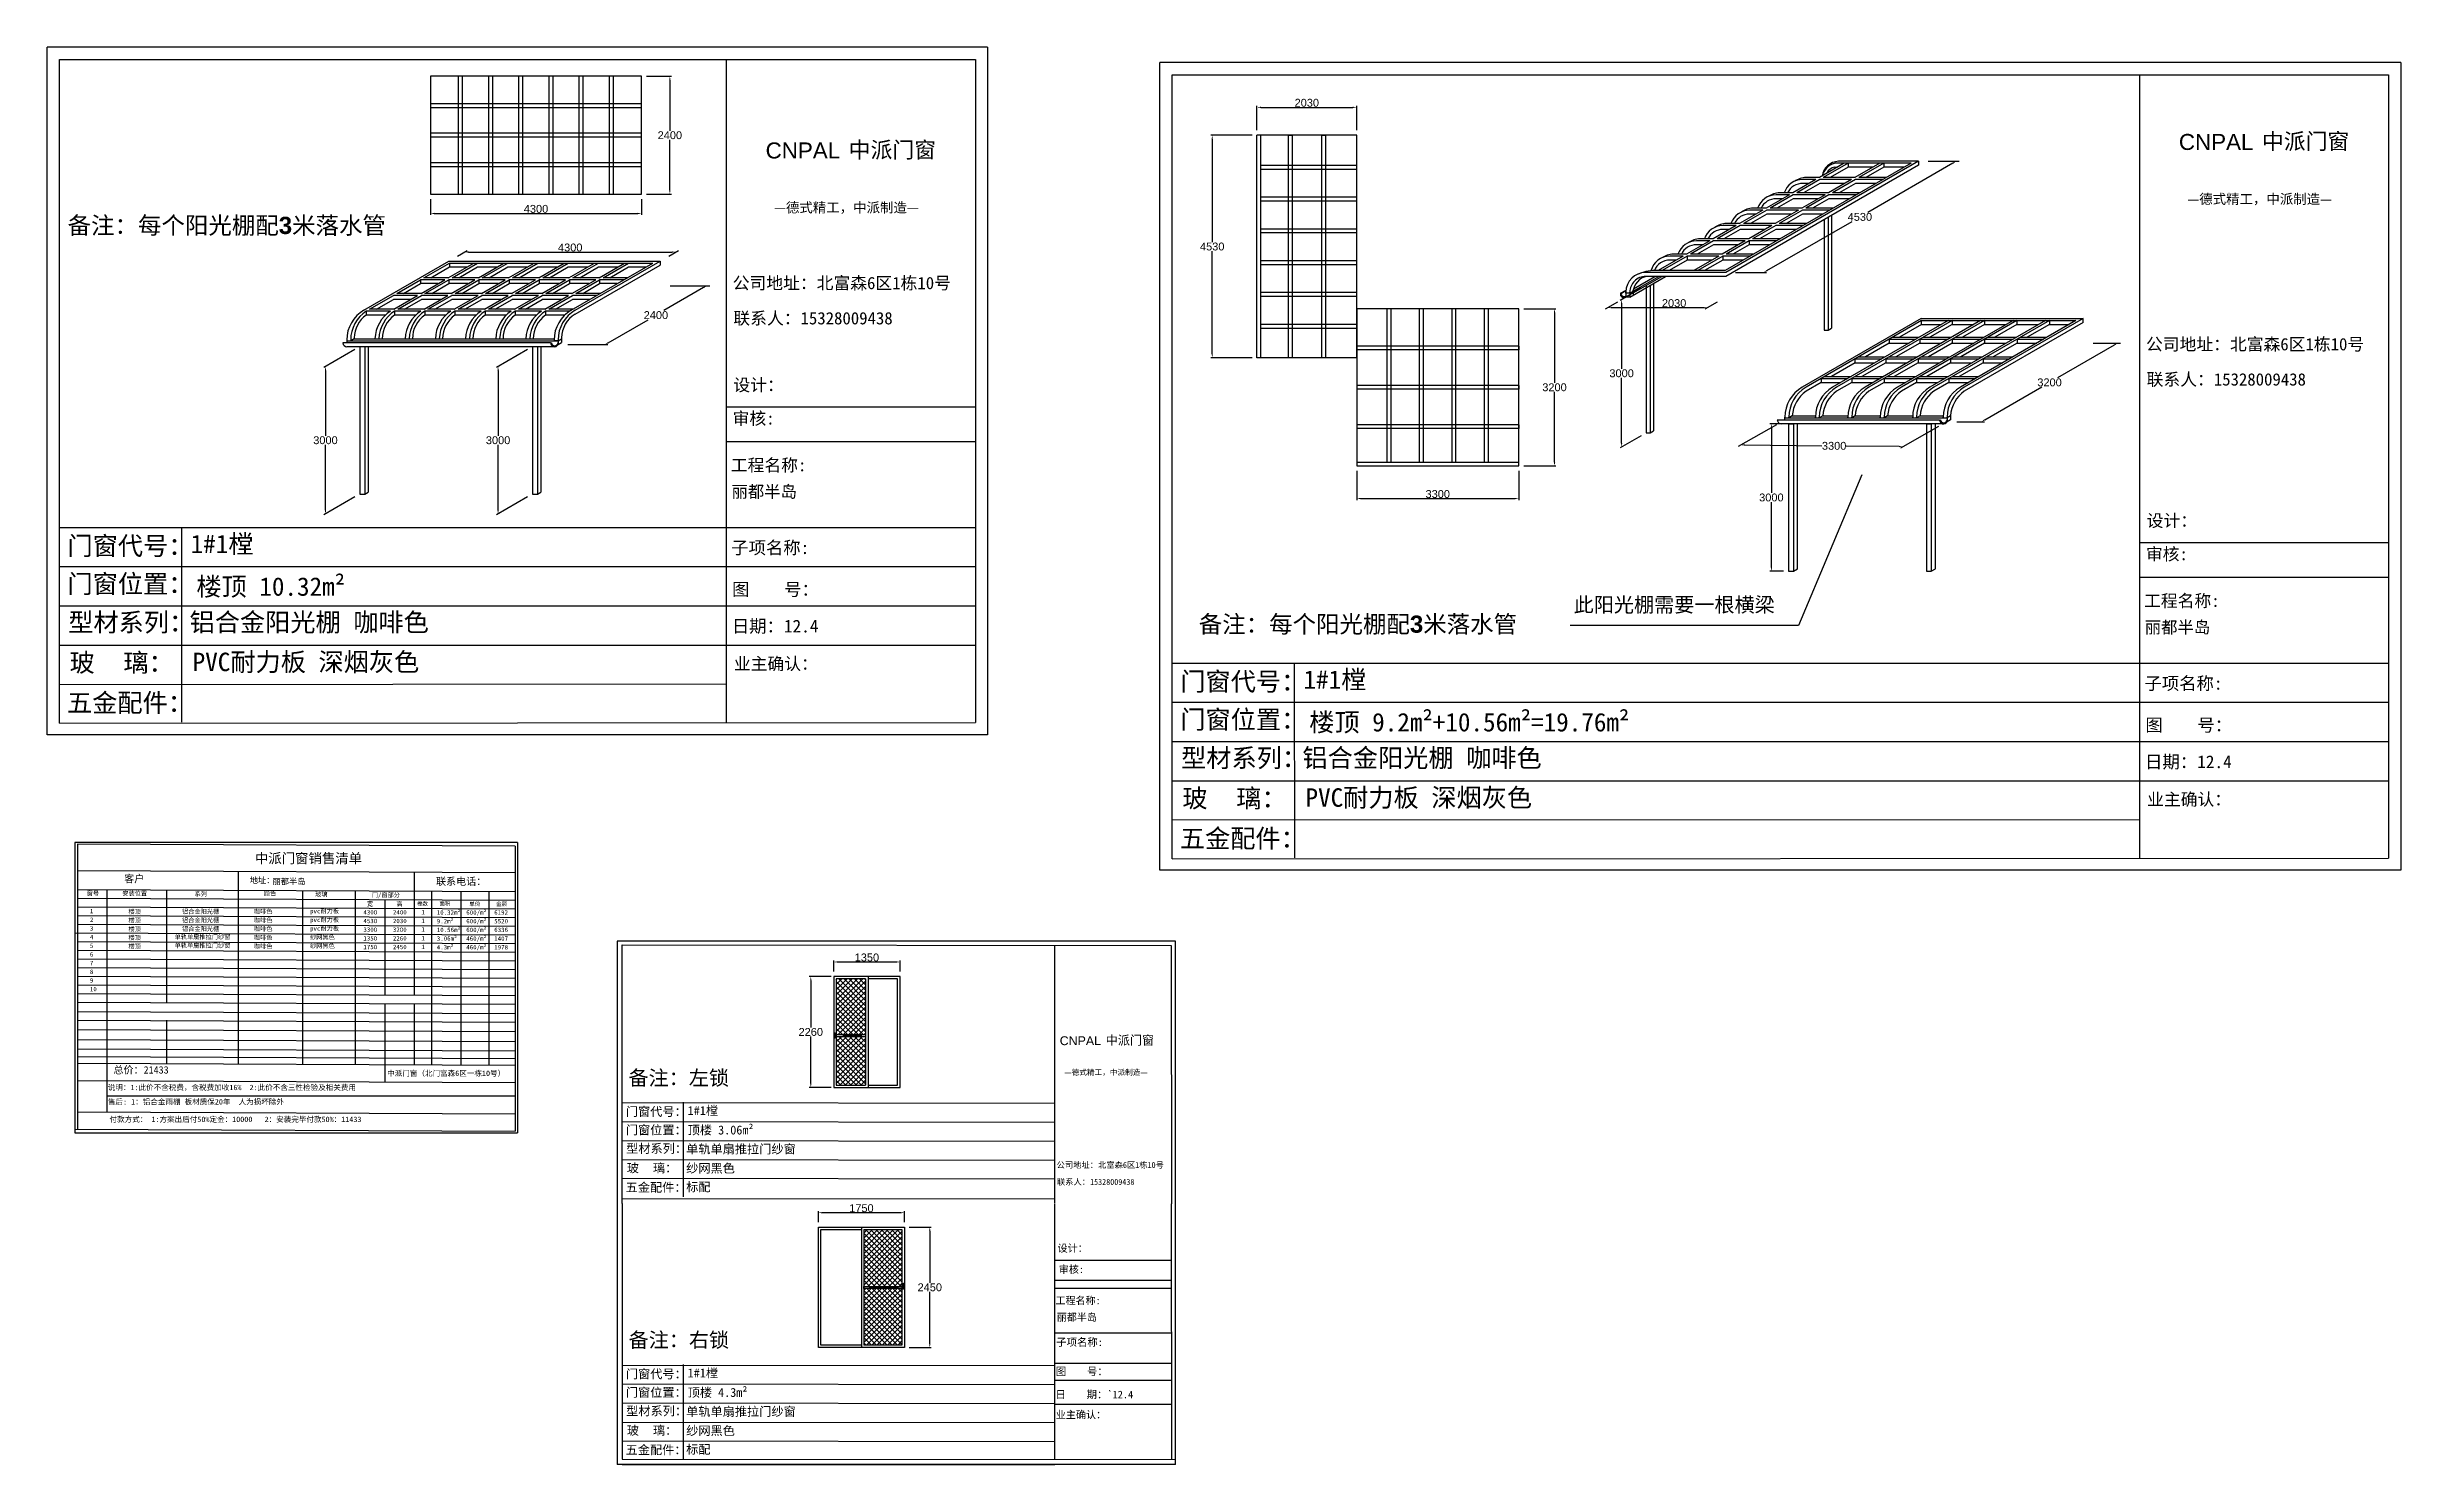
# Model space of a CAD drawing. Header units: inches. Extents: x -138455 to 599497, y -747149 to 13167.
# Drawn here: x 186389 to 234294, y -584578 to -555726 of the extents above; entities that cross this region are included whole.
import ezdxf

# ---------------------------------------------------------------- set-up
doc = ezdxf.new("R2010")
doc.units = ezdxf.units.IN
doc.header["$MEASUREMENT"] = 0
doc.header["$PDMODE"] = 35
doc.header["$PDSIZE"] = -3
doc.layers.add('0 @ 1', color=7, linetype='Continuous')
doc.styles.add('Annotative', font='arialbd.ttf')
doc.styles.add('MtXpl_', font='')
doc.styles.get("Standard").update_dxf_attribs({"font": 'arial.ttf'})
doc.styles.get('MtXpl_').set_extended_font_data('SimSun')
doc.dimstyles.get("Standard").update_dxf_attribs({"dimtxt": 80, "dimasz": 70, "dimexe": 40, "dimexo": 80, "dimgap": 0, "dimtad": 1, "dimtih": 1, "dimtoh": 1, "dimdec": 0, "dimzin": 0, "dimdsep": 46, "dimtxsty": 'Standard', "dimcen": 0.09, "dimadec": 0, "dimazin": 0, "dimtfac": 1, "dimtdec": 0, "dimtofl": 0, "dimtmove": 0, "dimatfit": 3, "dimfxl": 0, "dimtolj": 1, "dimtzin": 0, "dimarcsym": 0})

msp = doc.modelspace()

# ---------------------------------------------------------------- texts
at = {"style": 'MtXpl_'}
for s, height, p in [('中派门窗', 325.75, (202704, -557979.4)), ('中派门窗', 325.75, (231466.4, -557805.7)), ('—德式精工，中派制造—', 200.459, (201183, -559091)), ('—德式精工，中派制造—', 200.459, (229945.5, -558917.3)), ('公司地址：北富森6区1栋10号', 250.574, (200343.1, -560652.5)), ('联系人：15328009438', 250.574, (200356.7, -561368.8)), ('公司地址：北富森6区1栋10号', 250.574, (229105.5, -561897)), ('联系人：15328009438', 250.574, (229119.1, -562613.4)), ('设计：', 250.57, (200357.1, -562727.3)), ('审核:', 250.57, (200341.1, -563406.7)), ('工程名称:', 250.57, (200304.5, -564357.8)), ('丽都半岛', 244.4, (200317.7, -564894.1)), ('设计：', 250.57, (229119.5, -565487.8)), ('子项名称:', 258.93, (200312.5, -566042.2)), ('审核:', 250.57, (229103.5, -566167.3)), ('图    号：', 258.93, (200331.1, -566891.4)), ('工程名称:', 250.57, (229066.9, -567118.3)), ('日期：12.4', 258.93, (200324.9, -567638.8)), ('丽都半岛', 244.4, (229080.1, -567654.6)), ('业主确认：', 250.57, (200366.7, -568398.9)), ('子项名称:', 258.93, (229074.9, -568802.8)), ('图    号：', 258.93, (229093.5, -569652)), ('日期：12.4', 258.93, (229087.4, -570399.3)), ('业主确认：', 250.57, (229129.2, -571159.4)), ('中派门窗', 180.36, (207934.9, -576028.7)), ('—德式精工，中派制造—', 110.99, (207092.8, -576644.1)), ('公司地址：北富森6区1栋10号', 120.577, (206934.4, -578534.8)), ('联系人：15328009438', 120.577, (206940.9, -578879.5)), ('设计：', 149.85, (206954.7, -580243.5)), ('审核:', 149.85, (206980.5, -580674)), ('工程名称:', 149.85, (206911.8, -581307.3)), ('丽都半岛', 149.85, (206937.1, -581646.9)), ('子项名称:', 154.84, (206927.4, -582158.2)), ('图    号：', 154.84, (206919.9, -582753.2)), ('业主确认：', 149.85, (206919.4, -583630.9)), ('日    期：`12.4', 154.844, (206912.8, -583222.6))]:
    msp.add_text(s, height=height, dxfattribs=at).set_placement(p)
for height, p in [(325.75, (229775.1, -557819.2)), (325.75, (201012.6, -557992.9)), (180.36, (206998.5, -576036.1))]:
    msp.add_text('CNPAL', height=height).set_placement(p)
at = {"layer": '0 @ 1', "style": 'Annotative'}
for s, height, p in [('门窗代号：', 375.86, (186804.1, -566062.2)), ('门窗位置：', 375.86, (186804.1, -566836.5)), ('型材系列：', 375.86, (186819.9, -567618.7)), ('玻    璃：', 375.86, (186846.2, -568438.9)), ('门窗代号：', 375.86, (209452.7, -568822.8)), ('五金配件：', 375.86, (186794.9, -569256.1)), ('门窗位置：', 375.86, (209452.7, -569597)), ('型材系列：', 375.86, (209468.5, -570379.3)), ('玻    璃：', 375.86, (209494.8, -571199.5)), ('五金配件：', 375.86, (209443.4, -572016.7)), ('丽都半岛', 120, (190977, -572765.2)), ('门窗代号：', 181.7, (198168, -577477.3)), ('门窗位置：', 181.7, (198168, -577851.6)), ('型材系列：', 181.7, (198175.7, -578229.7)), ('玻    璃：', 181.7, (198188.4, -578626.2)), ('五金配件：', 181.7, (198163.5, -579021.3)), ('门窗代号：', 181.7, (198168, -582817.5)), ('门窗位置：', 181.7, (198168, -583191.8)), ('型材系列：', 181.7, (198175.6, -583570)), ('玻    璃：', 181.7, (198188.3, -583966.5)), ('五金配件：', 181.7, (198163.5, -584361.5))]:
    msp.add_text(s, height=height, dxfattribs=at).set_placement(p)
at = {"layer": '0 @ 1', "attachment_point": 1, "style": 'Annotative'}
for s, width, heights, insert, char_height in [('{\\fSimSun|b1|i0|c134|p2;备注：每个阳光棚配}3{\\fSimSun|b1|i0|c134|p2;米落水管}', 9467.769, [0], (186807.3, -559178.9), 350), ('{\\fSimSun|b1|i0|c134|p2;1#1樘}', 4396.385, [0], (189311.1, -565648), 375.861), ('{\\fSimSun|b1|i0|c134|p2;楼顶 10.32m²}', 9006.576, [0], (189428.1, -566515.6), 375.861), ('{\\fSimSun|b1|i0|c134|p2;铝合金阳光棚 咖啡色 }', 9006.576, [0], (189289.1, -567241.5), 375.861), ('{\\fSimSun|b1|i0|c134|p2;此阳光棚需要一根横梁}', 9006.576, [0], (217458.2, -566923.1), 300), ('{\\fSimSun|b1|i0|c134|p2;备注：每个阳光棚配}3{\\fSimSun|b1|i0|c134|p2;米落水管}', 9467.769, [0], (209828.3, -567293.1), 350), ('{\\fSimSun|b1|i0|c134|p2;PVC耐力板 深烟灰色}', 7839.588, [0], (189351.9, -568049.3), 375.861), ('{\\fSimSun|b1|i0|c134|p2;1#1樘}', 4396.385, [0], (211959.7, -568408.5), 375.861), ('{\\fSimSun|b1|i0|c134|p2;楼顶 9.2m²+10.56m²=19.76m²}', 9006.576, [0], (212076.6, -569276.1), 375.861), ('{\\fSimSun|b1|i0|c134|p2;铝合金阳光棚 咖啡色 }', 9006.576, [0], (211937.6, -570002.1), 375.861), ('{\\fSimSun|b1|i0|c134|p2;PVC耐力板 深烟灰色}', 7839.588, [0], (212000.5, -570809.8), 375.861), ('{\\fSimSun|b1|i0|c134|p2;中派门窗销售清单}', 2802.276, [0], (190618.7, -572133.7), 200), ('{\\fSimSun|b1|i0|c134|p2;窗号}', 485.592, [0], (187196.2, -572900.2), 90), ('{\\fSimSun|b1|i0|c134|p2;安装位置}', 706.927, [0], (187921, -572902.7), 90), ('{\\fSimSun|b1|i0|c134|p2;客户}', 485.592, [0], (187958.9, -572573.7), 150), ('{\\fSimSun|b1|i0|c134|p2;系列}', 485.592, [0], (189391.1, -572912.8), 90), ('{\\fSimSun|b1|i0|c134|p2;地址：}', 3483.473, [0], (190513.5, -572620.4), 120), ('{\\fSimSun|b1|i0|c134|p2;颜色}', 485.592, [0], (190797.2, -572901.5), 90), ('{\\fSimSun|b1|i0|c134|p2;玻璃}', 485.592, [0], (191845.6, -572920.5), 90), ('{\\fSimSun|b1|i0|c134|p2;门/窗部分}', 603.897, [0], (192996.5, -572935.2), 90), ('{\\fSimSun|b1|i0|c134|p2;联系电话：}', 1409.924, [0], (194304.7, -572628.7), 150), ('{\\fSimSun|b1|i0|c134|p2;1}', 485.592, [0], (187260.6, -573262.5), 90), ('{\\fSimSun|b1|i0|c134|p2;楼顶}', 9006.576, [0], (188045.5, -573273.2), 90), ('{\\fSimSun|b1|i0|c134|p2;铝合金阳光棚}', 9006.576, [0], (189136.3, -573270.9), 90), ('{\\fSimSun|b1|i0|c134|p2;咖啡色}', 9006.576, [0], (190598, -573270.9), 90), ('{\\fSimSun|b1|i0|c134|p2;pvc耐力板}', 9006.576, [0], (191741.5, -573263.7), 90), ('{\\fSimSun|b1|i0|c134|p2;4300 }', 9006.576, [0], (192827.1, -573287.3), 90), ('{\\fSimSun|b1|i0|c134|p2;宽 }', 603.897, [0], (192897.7, -573117.3), 90), ('{\\fSimSun|b1|i0|c134|p2;2400 }', 9006.576, [0], (193427.1, -573287.3), 90), ('{\\fSimSun|b1|i0|c134|p2;高 }', 603.897, [0], (193497.7, -573117.3), 90), ('{\\fSimSun|b1|i0|c134|p2;樘数}', 603.897, [0], (193916.5, -573117.5), 80), ('{\\fSimSun|b1|i0|c134|p2;1 }', 9006.576, [0], (194007, -573284.2), 90), ('{\\fSimSun|b1|i0|c134|p2;10.32m²}', 9006.576, [0], (194319.9, -573291.6), 90), ('{\\fSimSun|b1|i0|c134|p2;面积}', 603.897, [0], (194370.9, -573117.5), 80), ('{\\fSimSun|b1|i0|c134|p2;600/m²}', 9006.576, [0], (194919.9, -573291.6), 90), ('{\\fSimSun|b1|i0|c134|p2;单价}', 603.897, [0], (194981.9, -573121.2), 80), ('{\\fSimSun|b1|i0|c134|p2;6192}', 9006.576, [0], (195489.2, -573291.6), 90), ('{\\fSimSun|b1|i0|c134|p2;金额}', 603.897, [0], (195528.9, -573122.6), 80), ('{\\fSimSun|b1|i0|c134|p2;4}', 485.592, [0], (187260.6, -573791.9), 90), ('{\\fSimSun|b1|i0|c134|p2;3}', 485.592, [0], (187260.6, -573615.4), 90), ('{\\fSimSun|b1|i0|c134|p2;2}', 485.592, [0], (187260.6, -573439), 90), ('{\\fSimSun|b1|i0|c134|p2;楼顶}', 9006.576, [0], (188045.5, -573449.7), 90), ('{\\fSimSun|b1|i0|c134|p2;楼顶}', 9006.576, [0], (188045.5, -573626.1), 90), ('{\\fSimSun|b1|i0|c134|p2;楼顶}', 9006.576, [0], (188045.5, -573802.8), 90), ('{\\fSimSun|b1|i0|c134|p2;单轨单扇推拉门纱窗}', 9006.576, [0], (188985.3, -573786.8), 90), ('{\\fSimSun|b1|i0|c134|p2;铝合金阳光棚}', 9006.576, [0], (189136.3, -573447.4), 90), ('{\\fSimSun|b1|i0|c134|p2;铝合金阳光棚}', 9006.576, [0], (189136.3, -573623.8), 90), ('{\\fSimSun|b1|i0|c134|p2;咖啡色}', 9006.576, [0], (190598, -573447.4), 90), ('{\\fSimSun|b1|i0|c134|p2;咖啡色}', 9006.576, [0], (190598, -573623.8), 90), ('{\\fSimSun|b1|i0|c134|p2;咖啡色}', 9006.576, [0], (190598, -573800.5), 90), ('{\\fSimSun|b1|i0|c134|p2;纱网黑色}', 9006.576, [0], (191741.5, -573793.3), 90), ('{\\fSimSun|b1|i0|c134|p2;pvc耐力板}', 9006.576, [0], (191741.5, -573440.2), 90), ('{\\fSimSun|b1|i0|c134|p2;pvc耐力板}', 9006.576, [0], (191741.5, -573616.6), 90), ('{\\fSimSun|b1|i0|c134|p2;3300}', 9006.576, [0], (192826.3, -573640.2), 90), ('{\\fSimSun|b1|i0|c134|p2;4530}', 9006.576, [0], (192827.1, -573463.8), 90), ('{\\fSimSun|b1|i0|c134|p2;1350}', 9006.576, [0], (192826.3, -573816.9), 90), ('{\\fSimSun|b1|i0|c134|p2;3200}', 9006.576, [0], (193426.3, -573640.2), 90), ('{\\fSimSun|b1|i0|c134|p2;2260}', 9006.576, [0], (193426.3, -573816.9), 90), ('{\\fSimSun|b1|i0|c134|p2;2030}', 9006.576, [0], (193427.1, -573463.8), 90), ('{\\fSimSun|b1|i0|c134|p2;1 }', 9006.576, [0], (194007, -573460.7), 90), ('{\\fSimSun|b1|i0|c134|p2;1 }', 9006.576, [0], (194007, -573637.2), 90), ('{\\fSimSun|b1|i0|c134|p2;1 }', 9006.576, [0], (194007, -573813.8), 90), ('{\\fSimSun|b1|i0|c134|p2;3.06m²}', 9006.576, [0], (194319.9, -573821.2), 90), ('{\\fSimSun|b1|i0|c134|p2;9.2m²}', 9006.576, [0], (194319.9, -573468.1), 90), ('{\\fSimSun|b1|i0|c134|p2;10.56m²}', 9006.576, [0], (194319.9, -573644.5), 90), ('{\\fSimSun|b1|i0|c134|p2;460/m²}', 9006.576, [0], (194919.9, -573821.2), 90), ('{\\fSimSun|b1|i0|c134|p2;600/m²}', 9006.576, [0], (194919.9, -573468.1), 90), ('{\\fSimSun|b1|i0|c134|p2;600/m²}', 9006.576, [0], (194919.9, -573644.5), 90), ('{\\fSimSun|b1|i0|c134|p2;5520}', 9006.576, [0], (195489.2, -573468.1), 90), ('{\\fSimSun|b1|i0|c134|p2;6336}', 9006.576, [0], (195489.2, -573644.5), 90), ('{\\fSimSun|b1|i0|c134|p2;1407}', 9006.576, [0], (195489.2, -573821.2), 90), ('{\\fSimSun|b1|i0|c134|p2;5}', 485.592, [0], (187260.6, -573968.4), 90), ('{\\fSimSun|b1|i0|c134|p2;6}', 485.592, [0], (187260.6, -574144.8), 90), ('{\\fSimSun|b1|i0|c134|p2;7}', 485.592, [0], (187260.6, -574321.3), 90), ('{\\fSimSun|b1|i0|c134|p2;楼顶}', 9006.576, [0], (188045.5, -573979.2), 90), ('{\\fSimSun|b1|i0|c134|p2;单轨单扇推拉门纱窗}', 9006.576, [0], (188985.3, -573963.2), 90), ('{\\fSimSun|b1|i0|c134|p2;咖啡色}', 9006.576, [0], (190598, -573976.9), 90), ('{\\fSimSun|b1|i0|c134|p2;纱网黑色}', 9006.576, [0], (191741.5, -573969.7), 90), ('{\\fSimSun|b1|i0|c134|p2;1750}', 9006.576, [0], (192826.3, -573993.3), 90), ('{\\fSimSun|b1|i0|c134|p2;2450}', 9006.576, [0], (193426.3, -573993.3), 90), ('{\\fSimSun|b1|i0|c134|p2;1 }', 9006.576, [0], (194007, -573990.3), 90), ('{\\fSimSun|b1|i0|c134|p2;4.3m²}', 9006.576, [0], (194319.9, -573997.6), 90), ('{\\fSimSun|b1|i0|c134|p2;460/m²}', 9006.576, [0], (194919.9, -573997.6), 90), ('{\\fSimSun|b1|i0|c134|p2;1978}', 9006.576, [0], (195489.2, -573997.6), 90), ('{\\fSimSun|b1|i0|c134|p2;9}', 485.592, [0], (187259.5, -574674.2), 90), ('{\\fSimSun|b1|i0|c134|p2;8}', 485.592, [0], (187260, -574497.8), 90), ('{\\fSimSun|b1|i0|c134|p2;10}', 485.592, [0], (187260.6, -574850.7), 90), ('{\\fSimSun|b1|i0|c134|p2;总价：21433}', 4715.707, [0], (187740.2, -576464.9), 150), ('{\\fSimSun|b1|i0|c134|p2;中派门窗（北门富森6区一栋10号）}', 2734.804, [0], (193309.8, -576554), 110), ('{\\fSimSun|b1|i0|c134|p2;备注：左锁}', 3972.386, [0], (198221.2, -576551.6), 300), ('{\\fSimSun|b1|i0|c134|p2;说明：1:此价不含税费，含税费加收16%  2:此价不含三性检验及相关费用}', 6113.097, [0], (187623.8, -576841.7), 110), ('{\\fSimSun|b1|i0|c134|p2;售后: 1：铝合金雨棚 板材质保20年  人为损坏除外  }', 6510.182, [0], (187626.5, -577134), 110), ('{\\fSimSun|b1|i0|c134|p2;1#1樘}', 4396.385, [0], (199426.2, -577277), 181.698), ('{\\fSimSun|b1|i0|c134|p2;付款方式： 1:方案出后付50%定金：10000   2：安装完毕付款50%：11433}', 7146.186, [0], (187660.4, -577491.2), 110), ('{\\fSimSun|b1|i0|c134|p2;顶楼 3.06m²}', 4396.385, [0], (199426.3, -577672), 181.698), ('{\\fSimSun|b1|i0|c134|p2;单轨单扇推拉门纱窗}', 4396.385, [0], (199396, -578059.1), 181.698), ('{\\fSimSun|b1|i0|c134|p2;纱网黑色}', 4396.385, [0], (199396.2, -578448.7), 181.698), ('{\\fSimSun|b1|i0|c134|p2;标配}', 4396.385, [175.9], (199396.3, -578829.4), 181.698), ('{\\fSimSun|b1|i0|c134|p2;备注：右锁}', 2480.086, [0], (198224.1, -581884.3), 300), ('{\\fSimSun|b1|i0|c134|p2;顶楼 4.3m²}', 4396.385, [0], (199426.3, -583012.2), 181.698), ('{\\fSimSun|b1|i0|c134|p2;1#1樘}', 4396.385, [0], (199426.2, -582617.3), 181.698), ('{\\fSimSun|b1|i0|c134|p2;单轨单扇推拉门纱窗}', 4396.385, [0], (199396, -583399.3), 181.698), ('{\\fSimSun|b1|i0|c134|p2;纱网黑色}', 4396.385, [0], (199396.1, -583789), 181.698), ('{\\fSimSun|b1|i0|c134|p2;标配}', 4396.385, [175.9], (199396.2, -584169.6), 181.698)]:
    msp.add_mtext_dynamic_manual_height_columns(s, width=width, gutter_width=903.5, heights=heights, dxfattribs=dict(at, insert=insert, char_height=char_height))

# ---------------------------------------------------------------- blocks, each defined once
blk = doc.blocks.new('*D2385')
at = {"color": 0, "lineweight": -2, "transparency": 16777216}
for p, q in [((216442, -561050), (217098, -561050)), ((217068, -561130), (217068, -562558)), ((217068, -564170), (217068, -562742)), ((216442, -564250), (217098, -564250))]:
    blk.add_line(p, q, dxfattribs=at)
at = {"color": 0, "transparency": 16777216}
for points in [[(217055, -561130), (217082, -561130), (217068, -561050)], [(217055, -564170), (217082, -564170), (217068, -564250)]]:
    blk.add_solid(points, dxfattribs=at)
at = {"layer": 'Defpoints', "color": 0, "transparency": 16777216}
for p in [(216342, -561050), (216342, -564250), (217068, -564250)]:
    blk.add_point(p, dxfattribs=at)
at = {"color": 0, "transparency": 16777216, "insert": (217068, -562650), "char_height": 160, "attachment_point": 5}
blk.add_mtext('\\A1;3200', dxfattribs=at)
blk = doc.blocks.new('*D2386')
at = {"color": 0, "lineweight": -2, "transparency": 16777216}
for p, q in [((213042, -564350), (213042, -564943)), ((216342, -564350), (216342, -564943)), ((213122, -564913), (216262, -564913))]:
    blk.add_line(p, q, dxfattribs=at)
at = {"color": 0, "transparency": 16777216}
for points in [[(213122, -564900), (213122, -564927), (213042, -564913)], [(216262, -564900), (216262, -564927), (216342, -564913)]]:
    blk.add_solid(points, dxfattribs=at)
at = {"layer": 'Defpoints', "color": 0, "transparency": 16777216}
for p in [(213042, -564250), (216342, -564250), (216342, -564913)]:
    blk.add_point(p, dxfattribs=at)
at = {"color": 0, "transparency": 16777216, "insert": (214692, -564822), "char_height": 160, "attachment_point": 5}
blk.add_mtext('\\A1;3300', dxfattribs=at)
blk = doc.blocks.new('*D2387')
at = {"color": 0, "lineweight": -2, "transparency": 16777216}
for p, q in [((221584, -563414), (220808, -563851)), ((220940, -563822), (222510, -563839)), ((224884, -563448), (224108, -563885)), ((224080, -563855), (223007, -563844))]:
    blk.add_line(p, q, dxfattribs=at)
at = {"color": 0, "transparency": 16777216}
for points in [[(220940, -563809), (220940, -563836), (220860, -563822)], [(224080, -563842), (224080, -563868), (224160, -563856)]]:
    blk.add_solid(points, dxfattribs=at)
at = {"layer": 'Defpoints', "color": 0, "transparency": 16777216}
for p in [(221758, -563316), (225058, -563350), (224160, -563856)]:
    blk.add_point(p, dxfattribs=at)
at = {"color": 0, "transparency": 16777216, "insert": (222759, -563841), "char_height": 160, "attachment_point": 5}
blk.add_mtext('\\A1;3300', dxfattribs=at)
blk = doc.blocks.new('*D2388')
at = {"color": 0, "lineweight": -2, "transparency": 16777216}
for p, q in [((210912, -557520), (210072, -557520)), ((210102, -557600), (210102, -559693)), ((210102, -561970), (210102, -559877)), ((210912, -562050), (210072, -562050))]:
    blk.add_line(p, q, dxfattribs=at)
at = {"color": 0, "transparency": 16777216}
for points in [[(210089, -557600), (210115, -557600), (210102, -557520)], [(210089, -561970), (210115, -561970), (210102, -562050)]]:
    blk.add_solid(points, dxfattribs=at)
at = {"layer": 'Defpoints', "color": 0, "transparency": 16777216}
for p in [(211012, -557520), (210102, -562050), (211012, -562050)]:
    blk.add_point(p, dxfattribs=at)
at = {"color": 0, "transparency": 16777216, "insert": (210102, -559785), "char_height": 160, "attachment_point": 5}
blk.add_mtext('\\A1;4530', dxfattribs=at)
blk = doc.blocks.new('*D2389')
at = {"color": 0, "lineweight": -2, "transparency": 16777216}
for p, q in [((211012, -557420), (211012, -556922)), ((211092, -556952), (212962, -556952)), ((213042, -557420), (213042, -556922))]:
    blk.add_line(p, q, dxfattribs=at)
at = {"color": 0, "transparency": 16777216}
for points in [[(211092, -556939), (211092, -556965), (211012, -556952)], [(212962, -556939), (212962, -556965), (213042, -556952)]]:
    blk.add_solid(points, dxfattribs=at)
at = {"layer": 'Defpoints', "color": 0, "transparency": 16777216}
for p in [(213042, -556952), (211012, -557520), (213042, -557520)]:
    blk.add_point(p, dxfattribs=at)
at = {"color": 0, "transparency": 16777216, "insert": (212027, -556860), "char_height": 160, "attachment_point": 5}
blk.add_mtext('\\A1;2030', dxfattribs=at)
blk = doc.blocks.new('*D2390')
at = {"color": 0, "lineweight": -2, "transparency": 16777216}
for p, q in [((225175, -558089), (223442, -559090)), ((224675, -558049), (225304, -558049)), ((221390, -560274), (223124, -559273)), ((220752, -560314), (221381, -560314))]:
    blk.add_line(p, q, dxfattribs=at)
at = {"color": 0, "transparency": 16777216}
for points in [[(225168, -558078), (225182, -558101), (225244, -558049)], [(221384, -560263), (221397, -560286), (221321, -560314)]]:
    blk.add_solid(points, dxfattribs=at)
at = {"layer": 'Defpoints', "color": 0, "transparency": 16777216}
for p in [(224475, -558049), (220552, -560314), (221321, -560314)]:
    blk.add_point(p, dxfattribs=at)
at = {"color": 0, "transparency": 16777216, "insert": (223283, -559182), "char_height": 160, "attachment_point": 5}
blk.add_mtext('\\A1;4530', dxfattribs=at)
blk = doc.blocks.new('*D2391')
at = {"color": 0, "lineweight": -2, "transparency": 16777216}
for p, q in [((228460, -561790), (227302, -562458)), ((228029, -561750), (228589, -561750)), ((225827, -563310), (226985, -562642)), ((225258, -563350), (225818, -563350))]:
    blk.add_line(p, q, dxfattribs=at)
at = {"color": 0, "transparency": 16777216}
for points in [[(228453, -561778), (228466, -561801), (228529, -561750)], [(225820, -563298), (225834, -563321), (225758, -563350)]]:
    blk.add_solid(points, dxfattribs=at)
at = {"layer": 'Defpoints', "color": 0, "transparency": 16777216}
for p in [(227829, -561750), (228529, -561750), (225058, -563350)]:
    blk.add_point(p, dxfattribs=at)
at = {"color": 0, "transparency": 16777216, "insert": (227143, -562550), "char_height": 160, "attachment_point": 5}
blk.add_mtext('\\A1;3200', dxfattribs=at)
blk = doc.blocks.new('*D2392')
at = {"color": 0, "lineweight": -2, "transparency": 16777216}
for p, q in [((194190, -558820), (194190, -559141)), ((198490, -558820), (198490, -559141)), ((194270, -559111), (198410, -559111))]:
    blk.add_line(p, q, dxfattribs=at)
at = {"color": 0, "transparency": 16777216}
for points in [[(194270, -559098), (194270, -559124), (194190, -559111)], [(198410, -559098), (198410, -559124), (198490, -559111)]]:
    blk.add_solid(points, dxfattribs=at)
at = {"layer": 'Defpoints', "color": 0, "transparency": 16777216}
for p in [(194190, -558720), (198490, -558720), (198490, -559111)]:
    blk.add_point(p, dxfattribs=at)
at = {"color": 0, "transparency": 16777216, "insert": (196340, -559019), "char_height": 160, "attachment_point": 5}
blk.add_mtext('\\A1;4300', dxfattribs=at)
blk = doc.blocks.new('*D2393')
at = {"color": 0, "lineweight": -2, "transparency": 16777216}
for p, q in [((198590, -556320), (199094, -556320)), ((199064, -556400), (199064, -557428)), ((199064, -558640), (199064, -557612)), ((198590, -558720), (199094, -558720))]:
    blk.add_line(p, q, dxfattribs=at)
at = {"color": 0, "transparency": 16777216}
for points in [[(199050, -556400), (199077, -556400), (199064, -556320)], [(199050, -558640), (199077, -558640), (199064, -558720)]]:
    blk.add_solid(points, dxfattribs=at)
at = {"layer": 'Defpoints', "color": 0, "transparency": 16777216}
for p in [(198490, -556320), (199064, -556320), (198490, -558720)]:
    blk.add_point(p, dxfattribs=at)
at = {"color": 0, "transparency": 16777216, "insert": (199064, -557520), "char_height": 160, "attachment_point": 5}
blk.add_mtext('\\A1;2400', dxfattribs=at)
blk = doc.blocks.new('*D2394')
at = {"color": 0, "lineweight": -2, "transparency": 16777216}
for p, q in [((194740, -559981), (194938, -559866)), ((194966, -559896), (199106, -559896)), ((199040, -559981), (199238, -559866))]:
    blk.add_line(p, q, dxfattribs=at)
at = {"color": 0, "transparency": 16777216}
for points in [[(194966, -559883), (194966, -559910), (194886, -559896)], [(199106, -559883), (199106, -559910), (199186, -559896)]]:
    blk.add_solid(points, dxfattribs=at)
at = {"layer": 'Defpoints', "color": 0, "transparency": 16777216}
for p in [(199186, -559896), (194567, -560081), (198867, -560081)]:
    blk.add_point(p, dxfattribs=at)
at = {"color": 0, "transparency": 16777216, "insert": (197036, -559805), "char_height": 160, "attachment_point": 5}
blk.add_mtext('\\A1;4300', dxfattribs=at)
blk = doc.blocks.new('*D2395')
at = {"color": 0, "lineweight": -2, "transparency": 16777216}
for p, q in [((199750, -560621), (198939, -561089)), ((199067, -560581), (199880, -560581)), ((197810, -561741), (198622, -561273)), ((196988, -561781), (197801, -561781))]:
    blk.add_line(p, q, dxfattribs=at)
at = {"color": 0, "transparency": 16777216}
for points in [[(199744, -560609), (199757, -560632), (199820, -560581)], [(197804, -561729), (197817, -561752), (197741, -561781)]]:
    blk.add_solid(points, dxfattribs=at)
at = {"layer": 'Defpoints', "color": 0, "transparency": 16777216}
for p in [(198867, -560581), (196788, -561781), (197741, -561781)]:
    blk.add_point(p, dxfattribs=at)
at = {"color": 0, "transparency": 16777216, "insert": (198780, -561181), "char_height": 160, "attachment_point": 5}
blk.add_mtext('\\A1;2400', dxfattribs=at)
blk = doc.blocks.new('*D2396')
at = {"color": 0, "lineweight": -2, "transparency": 16777216}
for p, q in [((218348, -560914), (218098, -561059)), ((220378, -560914), (220128, -561059)), ((220100, -561029), (218230, -561029))]:
    blk.add_line(p, q, dxfattribs=at)
at = {"color": 0, "transparency": 16777216}
for points in [[(218230, -561016), (218230, -561042), (218150, -561029)], [(220100, -561016), (220100, -561042), (220180, -561029)]]:
    blk.add_solid(points, dxfattribs=at)
at = {"layer": 'Defpoints', "color": 0, "transparency": 16777216}
for p in [(218522, -560814), (220552, -560814), (218150, -561029)]:
    blk.add_point(p, dxfattribs=at)
at = {"color": 0, "transparency": 16777216, "insert": (219502, -560937), "char_height": 160, "attachment_point": 5}
blk.add_mtext('\\A1;2030', dxfattribs=at)
blk = doc.blocks.new('*D2397')
at = {"color": 0, "lineweight": -2, "transparency": 16777216}
for p, q in [((221730, -563392), (221452, -563392)), ((221482, -563472), (221482, -564800)), ((221482, -566312), (221482, -564984)), ((221730, -566392), (221452, -566392))]:
    blk.add_line(p, q, dxfattribs=at)
at = {"color": 0, "transparency": 16777216}
for points in [[(221469, -563472), (221496, -563472), (221482, -563392)], [(221469, -566312), (221496, -566312), (221482, -566392)]]:
    blk.add_solid(points, dxfattribs=at)
at = {"layer": 'Defpoints', "color": 0, "transparency": 16777216}
for p in [(221830, -563392), (221482, -566392), (221830, -566392)]:
    blk.add_point(p, dxfattribs=at)
at = {"color": 0, "transparency": 16777216, "insert": (221482, -564892), "char_height": 160, "attachment_point": 5}
blk.add_mtext('\\A1;3000', dxfattribs=at)
blk = doc.blocks.new('*D2398')
at = {"color": 0, "lineweight": -2, "transparency": 16777216}
for p, q in [((218832, -560635), (218404, -560882)), ((218434, -560945), (218434, -562273)), ((218434, -563785), (218434, -562457)), ((218832, -563635), (218404, -563882))]:
    blk.add_line(p, q, dxfattribs=at)
at = {"color": 0, "transparency": 16777216}
for points in [[(218420, -560945), (218447, -560945), (218434, -560865)], [(218420, -563785), (218447, -563785), (218434, -563865)]]:
    blk.add_solid(points, dxfattribs=at)
at = {"layer": 'Defpoints', "color": 0, "transparency": 16777216}
for p in [(218932, -560577), (218932, -563577), (218434, -563865)]:
    blk.add_point(p, dxfattribs=at)
at = {"color": 0, "transparency": 16777216, "insert": (218434, -562365), "char_height": 160, "attachment_point": 5}
blk.add_mtext('\\A1;3000', dxfattribs=at)
blk = doc.blocks.new('*D2399')
at = {"color": 0, "lineweight": -2, "transparency": 16777216}
for p, q in [((192655, -561881), (192025, -562244)), ((192055, -562307), (192055, -563635)), ((192055, -565147), (192055, -563819)), ((192655, -564881), (192025, -565244))]:
    blk.add_line(p, q, dxfattribs=at)
at = {"color": 0, "transparency": 16777216}
for points in [[(192042, -562307), (192069, -562307), (192055, -562227)], [(192042, -565147), (192069, -565147), (192055, -565227)]]:
    blk.add_solid(points, dxfattribs=at)
at = {"layer": 'Defpoints', "color": 0, "transparency": 16777216}
for p in [(192755, -561823), (192055, -562227), (192755, -564823)]:
    blk.add_point(p, dxfattribs=at)
at = {"color": 0, "transparency": 16777216, "insert": (192055, -563727), "char_height": 160, "attachment_point": 5}
blk.add_mtext('\\A1;3000', dxfattribs=at)
blk = doc.blocks.new('*D2400')
at = {"color": 0, "lineweight": -2, "transparency": 16777216}
for p, q in [((196167, -561881), (195538, -562244)), ((195568, -562307), (195568, -563635)), ((195568, -565147), (195568, -563819)), ((196167, -564881), (195538, -565244))]:
    blk.add_line(p, q, dxfattribs=at)
at = {"color": 0, "transparency": 16777216}
for points in [[(195554, -562307), (195581, -562307), (195568, -562227)], [(195554, -565147), (195581, -565147), (195568, -565227)]]:
    blk.add_solid(points, dxfattribs=at)
at = {"layer": 'Defpoints', "color": 0, "transparency": 16777216}
for p in [(196267, -561823), (195568, -562227), (196267, -564823)]:
    blk.add_point(p, dxfattribs=at)
at = {"color": 0, "transparency": 16777216, "insert": (195568, -563727), "char_height": 160, "attachment_point": 5}
blk.add_mtext('\\A1;3000', dxfattribs=at)
blk = doc.blocks.new('*D2401')
at = {"color": 0, "lineweight": -2, "transparency": 16777216}
for p, q in [((202399, -574538), (202399, -574314)), ((202479, -574344), (203669, -574344)), ((203749, -574538), (203749, -574314))]:
    blk.add_line(p, q, dxfattribs=at)
at = {"color": 0, "transparency": 16777216}
for points in [[(202479, -574330), (202479, -574357), (202399, -574344)], [(203669, -574330), (203669, -574357), (203749, -574344)]]:
    blk.add_solid(points, dxfattribs=at)
at = {"layer": 'Defpoints', "color": 0, "transparency": 16777216}
for p in [(203749, -574344), (202399, -574638), (203749, -574638)]:
    blk.add_point(p, dxfattribs=at)
at = {"color": 0, "transparency": 16777216, "insert": (203074, -574252), "char_height": 160, "attachment_point": 5}
blk.add_mtext('\\A1;1350', dxfattribs=at)
blk = doc.blocks.new('*D2402')
at = {"color": 0, "lineweight": -2, "transparency": 16777216}
for p, q in [((202349, -574638), (201902, -574638)), ((201932, -574718), (201932, -575676)), ((201932, -576818), (201932, -575859)), ((202349, -576898), (201902, -576898))]:
    blk.add_line(p, q, dxfattribs=at)
at = {"color": 0, "transparency": 16777216}
for points in [[(201919, -574718), (201946, -574718), (201932, -574638)], [(201919, -576818), (201946, -576818), (201932, -576898)]]:
    blk.add_solid(points, dxfattribs=at)
at = {"layer": 'Defpoints', "color": 0, "transparency": 16777216}
for p in [(202449, -574638), (201932, -576898), (202449, -576898)]:
    blk.add_point(p, dxfattribs=at)
at = {"color": 0, "transparency": 16777216, "insert": (201932, -575768), "char_height": 160, "attachment_point": 5}
blk.add_mtext('\\A1;2260', dxfattribs=at)
blk = doc.blocks.new('*D2403')
at = {"color": 0, "lineweight": -2, "transparency": 16777216}
for p, q in [((202087, -579640), (202087, -579416)), ((203757, -579446), (202167, -579446)), ((203837, -579640), (203837, -579416))]:
    blk.add_line(p, q, dxfattribs=at)
at = {"color": 0, "transparency": 16777216}
for points in [[(202167, -579433), (202167, -579460), (202087, -579446)], [(203757, -579433), (203757, -579460), (203837, -579446)]]:
    blk.add_solid(points, dxfattribs=at)
at = {"layer": 'Defpoints', "color": 0, "transparency": 16777216}
for p in [(202087, -579446), (202087, -579740), (203837, -579740)]:
    blk.add_point(p, dxfattribs=at)
at = {"color": 0, "transparency": 16777216, "insert": (202962, -579355), "char_height": 160, "attachment_point": 5}
blk.add_mtext('\\A1;1750', dxfattribs=at)
blk = doc.blocks.new('*D2404')
at = {"color": 0, "lineweight": -2, "transparency": 16777216}
for p, q in [((203937, -579740), (204384, -579740)), ((204354, -579820), (204354, -580874)), ((204354, -582110), (204354, -581057)), ((203937, -582190), (204384, -582190))]:
    blk.add_line(p, q, dxfattribs=at)
at = {"color": 0, "transparency": 16777216}
for points in [[(204340, -579820), (204367, -579820), (204354, -579740)], [(204340, -582110), (204367, -582110), (204354, -582190)]]:
    blk.add_solid(points, dxfattribs=at)
at = {"layer": 'Defpoints', "color": 0, "transparency": 16777216}
for p in [(203837, -579740), (203837, -582190), (204354, -582190)]:
    blk.add_point(p, dxfattribs=at)
at = {"color": 0, "transparency": 16777216, "insert": (204354, -580965), "char_height": 160, "attachment_point": 5}
blk.add_mtext('\\A1;2450', dxfattribs=at)

# ---------------------------------------------------------------- dimensions: what is measured, and where the dimension line sits
for base, p1, p2, angle, picture, middle in [((199063.8, -556320), (198490, -558720), (198490, -556320), 90, '*D2393', (199063.8, -557520)), ((210102.1, -562049.9), (211012.4, -557519.9), (211012.4, -562049.9), 90, '*D2388', (210102.1, -559784.9)), ((201932.5, -576897.7), (202448.5, -574637.7), (202448.5, -576897.7), 90, '*D2402', (201932.5, -575767.7)), ((202087.5, -579446.4), (203837.5, -579740.5), (202087.5, -579740.5), 180, '*D2403', (202962.5, -579354.7)), ((204353.5, -582190.5), (203837.5, -579740.5), (203837.5, -582190.5), 90, '*D2404', (204353.5, -580965.5))]:
    dim = msp.add_linear_dim(base=base, p1=p1, p2=p2, angle=angle, dimstyle='Standard', override={"dimtxt": 160, "dimasz": 80, "dimexe": 30, "dimexo": 100, "dimgap": 10, "dimfxl": 100})
    dim.commit()
    dim.dimension.update_dxf_attribs({"geometry": picture, "text_midpoint": middle})
dim = msp.add_linear_dim(base=(213042.4, -556951.9), p1=(211012.4, -557519.9), p2=(213042.4, -557519.9), dimstyle='Standard', override={"dimtxt": 160, "dimasz": 80, "dimexe": 30, "dimexo": 100, "dimgap": 10, "dimfxl": 100})
dim.commit()
dim.dimension.update_dxf_attribs({"geometry": '*D2389', "text_midpoint": (212027.4, -556951.9), "dimtype": 160})
for p1, p2, distance, picture, middle in [((224474.8, -558049.2), (220551.7, -560314.2), 384.7, '*D2390', (223282.6, -559181.7)), ((194566.6, -560080.9), (198866.6, -560080.9), 184.5, '*D2394', (197036.1, -559804.7)), ((198866.6, -560580.9), (196788.1, -561780.9), 476.5, '*D2395', (198780.4, -561180.9)), ((192755, -564823), (192755, -561823), 699.8, '*D2399', (192055.2, -563727)), ((196267.5, -564823), (196267.5, -561823), 699.8, '*D2400', (195567.7, -563727)), ((225057.7, -563349.8), (227829, -561749.8), -350, '*D2391', (227143.5, -562549.8)), ((221829.9, -563391.9), (221829.9, -566391.9), -347.5, '*D2397', (221482.5, -564891.9))]:
    dim = msp.add_aligned_dim(p1=p1, p2=p2, distance=distance, dimstyle='Standard', override={"dimtxt": 160, "dimasz": 80, "dimexe": 30, "dimexo": 100, "dimgap": 10, "dimfxl": 100})
    dim.commit()
    dim.dimension.update_dxf_attribs({"geometry": picture, "text_midpoint": middle})
for base, p1, p2, picture, middle in [((198490, -559111.1), (194190, -558720), (198490, -558720), '*D2392', (196340, -559019.4)), ((216342.4, -564913.4), (213042.4, -564249.9), (216342.4, -564249.9), '*D2386', (214692.4, -564821.7)), ((203748.5, -574343.6), (202398.5, -574637.7), (203748.5, -574637.7), '*D2401', (203073.5, -574251.8))]:
    dim = msp.add_linear_dim(base=base, p1=p1, p2=p2, dimstyle='Standard', override={"dimtxt": 160, "dimasz": 80, "dimexe": 30, "dimexo": 100, "dimgap": 10, "dimfxl": 100})
    dim.commit()
    dim.dimension.update_dxf_attribs({"geometry": picture, "text_midpoint": middle})
for base, p1, p2, angle, picture, middle, dimtype in [((218149.6, -561029), (220551.7, -560814.2), (218521.7, -560814.2), 180, '*D2396', (219502.4, -561029), 161), ((218433.7, -563864.9), (218932.3, -560577.1), (218932.3, -563577.1), 270, '*D2398', (218433.7, -562364.9), 161), ((217068.3, -564249.9), (216342.4, -561049.9), (216342.4, -564249.9), 90, '*D2385', (217068.3, -562649.9), 160), ((224160, -563855.8), (221757.7, -563315.6), (225057.7, -563349.8), 359.40506, '*D2387', (222758.6, -563841.2), 161)]:
    dim = msp.add_linear_dim(base=base, p1=p1, p2=p2, angle=angle, dimstyle='Standard', override={"dimtxt": 160, "dimasz": 80, "dimexe": 30, "dimexo": 100, "dimgap": 10, "dimfxl": 100})
    dim.commit()
    dim.dimension.update_dxf_attribs({"geometry": picture, "text_midpoint": middle, "dimtype": dimtype})

# ---------------------------------------------------------------- hatches: boundary and pattern name
h = msp.add_hatch()
h.set_pattern_fill('ANSI37', color=256, scale=600)
h.paths.add_polyline_path([(203048.5, -574687.7), (202448.5, -574687.7), (202448.5, -575821.3), (203048.5, -575821.3)])
h.paths.add_polyline_path([(203048.5, -575863.9), (202448.5, -575863.9), (202448.5, -576847.7), (203048.5, -576847.7)])
h = msp.add_hatch()
h.set_pattern_fill('ANSI37', color=256, scale=600)
h.paths.add_polyline_path([(203787.5, -579790.5), (203012.5, -579790.5), (203012.5, -580944.2), (203787.5, -580944.2)])
h.paths.add_polyline_path([(203787.5, -580986.8), (203012.5, -580986.8), (203012.5, -582140.5), (203787.5, -582140.5)])

# ---------------------------------------------------------------- linework, layer by layer
for p, q in [((205531.7, -555725.9), (186389.2, -555725.9)), ((186389.2, -569718), (186389.2, -555725.9)), ((186639.8, -555975.6), (205282, -555975.6)), ((186639.8, -569481.6), (186639.8, -555975.6)), ((200212.7, -555975.6), (200212.7, -569468.4)), ((205282, -555975.6), (205282, -569467.6)), ((205531.7, -555725.9), (205531.7, -569718)), ((234294.1, -556040.9), (209037.8, -556040.9)), ((209037.8, -572478.5), (209037.8, -556040.9)), ((234294.1, -556040.9), (234294.1, -572478.5)), ((198490, -556320), (194190, -556320)), ((194190, -556320), (194190, -558720)), ((194764.3, -558720), (194764.3, -556320)), ((194844.3, -558720), (194844.3, -556320)), ((195378.6, -558720), (195378.6, -556320)), ((195458.6, -558720), (195458.6, -556320)), ((195992.9, -558720), (195992.9, -556320)), ((196072.9, -558720), (196072.9, -556320)), ((196607.2, -558720), (196607.2, -556320)), ((196687.2, -558720), (196687.2, -556320)), ((197221.4, -558720), (197221.4, -556320)), ((197301.4, -558720), (197301.4, -556320)), ((197835.7, -558720), (197835.7, -556320)), ((197915.7, -558720), (197915.7, -556320)), ((198490, -558720), (198490, -556320)), ((209288.4, -556290.7), (234044.4, -556290.7)), ((209288.4, -572242.1), (209288.4, -556290.7)), ((228975.1, -556290.7), (228975.1, -572229)), ((234044.4, -556290.7), (234044.4, -572228.1)), ((198490, -556880), (194190, -556880)), ((198490, -556960), (194190, -556960)), ((198490, -557480), (194190, -557480)), ((198490, -557560), (194190, -557560)), ((213042.4, -557519.9), (211012.4, -557519.9)), ((211012.4, -562049.9), (211012.4, -557519.9)), ((211092.4, -562049.9), (211092.4, -557519.9)), ((211649.1, -557519.9), (211649.1, -562049.9)), ((211649.1, -557519.9), (211729.1, -557519.9)), ((211729.1, -557519.9), (211729.1, -562049.9)), ((212325.8, -557519.9), (212325.8, -562049.9)), ((212325.8, -557519.9), (212405.8, -557519.9)), ((212405.8, -557519.9), (212405.8, -562049.9)), ((213042.4, -562049.9), (213042.4, -557519.9)), ((198490, -558080), (194190, -558080)), ((224325.5, -558089.2), (220541, -560274.2)), ((224474.8, -558049.2), (220551.7, -560314.2)), ((222964.3, -558089.2), (222458.3, -558381.3)), ((223044.3, -558089.2), (222538.3, -558381.3)), ((224325.5, -558089.2), (222789.1, -558089.2)), ((224474.8, -558049.2), (222844.8, -558049.2)), ((223044.3, -558089.2), (223044.3, -558169.2)), ((223689.5, -558089.2), (223183.5, -558381.3)), ((223769.5, -558089.2), (223263.5, -558381.3)), ((223769.5, -558089.2), (223689.5, -558089.2)), ((223769.5, -558089.2), (223769.5, -558169.2)), ((224474.8, -558049.2), (224474.8, -558129.2)), ((198490, -558160), (194190, -558160)), ((211092.4, -558127), (213042.4, -558127)), ((211092.4, -558207), (213042.4, -558207)), ((224474.8, -558129.2), (220551.7, -560394.2)), ((222389, -558421.3), (221917.6, -558693.4)), ((222469, -558421.3), (221997.6, -558693.4)), ((222389, -558421.3), (222120.2, -558421.3)), ((222250.4, -558501.3), (222120.2, -558501.3)), ((222469, -558501.3), (222136.2, -558693.4)), ((222458.3, -558381.3), (222189.5, -558381.3)), ((223114.2, -558421.3), (222469, -558421.3)), ((222975.7, -558501.3), (222469, -558501.3)), ((223183.5, -558381.3), (222538.3, -558381.3)), ((223114.2, -558421.3), (222642.9, -558693.4)), ((223044.3, -558169.2), (222676.8, -558381.3)), ((223194.2, -558421.3), (222722.9, -558693.4)), ((222775.5, -558169.2), (222825.7, -558169.2)), ((223194.2, -558501.3), (222861.4, -558693.4)), ((223551, -558169.2), (223044.3, -558169.2)), ((223750.2, -558421.3), (223194.2, -558421.3)), ((223611.7, -558501.3), (223194.2, -558501.3)), ((223819.5, -558381.3), (223263.5, -558381.3)), ((223769.5, -558169.2), (223402.1, -558381.3)), ((224187, -558169.2), (223769.5, -558169.2)), ((194190, -558720), (198490, -558720)), ((211092.4, -558774.2), (213042.4, -558774.2)), ((211092.4, -558854.2), (213042.4, -558854.2)), ((221307.7, -559045.6), (220836.3, -559317.7)), ((221387.7, -559045.6), (220916.3, -559317.7)), ((221307.7, -559045.6), (221038.9, -559045.6)), ((221377, -559005.6), (221108.2, -559005.6)), ((221848.3, -558733.4), (221377, -559005.6)), ((222032.9, -559045.6), (221387.7, -559045.6)), ((221928.3, -558733.4), (221457, -559005.6)), ((222102.2, -559005.6), (221457, -559005.6)), ((222032.9, -559045.6), (221561.6, -559317.7)), ((221848.3, -558733.4), (221579.6, -558733.4)), ((221709.8, -558813.4), (221579.6, -558813.4)), ((221928.3, -558813.4), (221595.5, -559005.6)), ((222112.9, -559045.6), (221641.6, -559317.7)), ((221917.6, -558693.4), (221648.9, -558693.4)), ((222573.6, -558733.4), (221928.3, -558733.4)), ((222435, -558813.4), (221928.3, -558813.4)), ((222642.9, -558693.4), (221997.6, -558693.4)), ((222573.6, -558733.4), (222102.2, -559005.6)), ((222668.9, -559045.6), (222112.9, -559045.6)), ((222653.6, -558733.4), (222182.2, -559005.6)), ((222738.2, -559005.6), (222182.2, -559005.6)), ((222653.6, -558813.4), (222320.8, -559005.6)), ((223209.6, -558733.4), (222653.6, -558733.4)), ((223071, -558813.4), (222653.6, -558813.4)), ((223278.9, -558693.4), (222722.9, -558693.4)), ((211092.4, -559421.3), (213042.4, -559421.3)), ((211092.4, -559501.3), (213042.4, -559501.3)), ((220767, -559357.7), (220295.7, -559629.9)), ((220847, -559357.7), (220375.7, -559629.9)), ((220767, -559357.7), (220498.3, -559357.7)), ((220628.5, -559437.7), (220498.3, -559437.7)), ((220847, -559437.7), (220514.2, -559629.9)), ((220836.3, -559317.7), (220567.6, -559317.7)), ((221492.3, -559357.7), (220847, -559357.7)), ((221353.7, -559437.7), (220847, -559437.7)), ((221561.6, -559317.7), (220916.3, -559317.7)), ((221492.3, -559357.7), (221020.9, -559629.9)), ((221169.1, -559125.6), (221038.9, -559125.6)), ((221387.7, -559125.6), (221054.9, -559317.7)), ((221572.3, -559357.7), (221100.9, -559629.9)), ((221572.3, -559437.7), (221239.5, -559629.9)), ((221894.4, -559125.6), (221387.7, -559125.6)), ((222128.3, -559357.7), (221572.3, -559357.7)), ((221989.7, -559437.7), (221572.3, -559437.7)), ((222197.6, -559317.7), (221641.6, -559317.7)), ((222112.9, -559125.6), (221780.1, -559317.7)), ((222530.4, -559125.6), (222112.9, -559125.6)), ((222557.1, -559236.4), (222557.1, -561484.3)), ((222637.1, -559190.2), (222637.1, -561484.3)), ((222706.4, -559150.2), (222706.4, -561444.3)), ((219685.7, -559982), (219179.7, -560274.2)), ((219765.7, -559982), (219259.7, -560274.2)), ((219685.7, -559982), (219417, -559982)), ((219755, -559942), (219486.3, -559942)), ((220226.4, -559669.9), (219755, -559942)), ((219765.7, -559982), (219765.7, -560062)), ((220411, -559982), (219765.7, -559982)), ((220306.4, -559669.9), (219835, -559942)), ((220480.3, -559942), (219835, -559942)), ((220411, -559982), (219905, -560274.2)), ((220226.4, -559669.9), (219957.6, -559669.9)), ((220087.8, -559749.9), (219957.6, -559749.9)), ((220306.4, -559749.9), (219973.6, -559942)), ((220491, -559982), (219985, -560274.2)), ((220295.7, -559629.9), (220026.9, -559629.9)), ((220951.6, -559669.9), (220306.4, -559669.9)), ((220813.1, -559749.9), (220306.4, -559749.9)), ((220514.2, -559629.9), (220375.7, -559629.9)), ((220951.6, -559669.9), (220480.3, -559942)), ((221047, -559982), (220491, -559982)), ((220491, -559982), (220491, -560062)), ((221020.9, -559629.9), (220514.2, -559629.9)), ((221031.6, -559669.9), (220560.3, -559942)), ((221116.3, -559942), (220560.3, -559942)), ((221031.6, -559749.9), (220698.8, -559942)), ((221587.6, -559669.9), (221031.6, -559669.9)), ((221031.6, -559669.9), (221031.6, -559749.9)), ((221449.1, -559749.9), (221031.6, -559749.9)), ((221656.9, -559629.9), (221100.9, -559629.9)), ((192838.1, -561078.8), (194566.6, -560080.9)), ((193505.8, -560739.5), (193989.6, -560460.2)), ((193989.6, -560460.2), (193989.6, -560540.2)), ((194483.9, -560460.2), (193989.6, -560460.2)), ((194000.1, -560739.5), (194483.9, -560460.2)), ((194058.9, -560420.2), (194577.3, -560120.9)), ((194553.2, -560420.2), (194058.9, -560420.2)), ((194080.1, -560739.5), (194563.9, -560460.2)), ((194197.4, -560420.2), (194577.3, -560200.9)), ((194553.2, -560420.2), (195071.6, -560120.9)), ((194563.9, -560460.2), (194563.9, -560540.2)), ((195098.2, -560460.2), (194563.9, -560460.2)), ((194566.6, -560080.9), (198866.6, -560080.9)), ((194577.3, -560120.9), (198717.3, -560120.9)), ((194577.3, -560120.9), (194577.3, -560200.9)), ((194577.3, -560200.9), (194933, -560200.9)), ((194614.4, -560739.5), (195098.2, -560460.2)), ((194633.2, -560420.2), (195151.6, -560120.9)), ((195167.4, -560420.2), (194633.2, -560420.2)), ((194694.4, -560739.5), (195178.2, -560460.2)), ((194771.7, -560420.2), (195151.6, -560200.9)), ((195151.6, -560200.9), (195547.3, -560200.9)), ((195167.4, -560420.2), (195685.9, -560120.9)), ((195178.2, -560460.2), (195178.2, -560540.2)), ((195712.5, -560460.2), (195178.2, -560460.2)), ((195228.7, -560739.5), (195712.5, -560460.2)), ((195247.4, -560420.2), (195765.9, -560120.9)), ((195781.7, -560420.2), (195247.4, -560420.2)), ((195308.7, -560739.5), (195792.5, -560460.2)), ((195386, -560420.2), (195765.9, -560200.9)), ((195765.9, -560200.9), (196161.6, -560200.9)), ((195781.7, -560420.2), (196300.2, -560120.9)), ((195792.5, -560460.2), (195792.5, -560540.2)), ((196326.7, -560460.2), (195792.5, -560460.2)), ((195843, -560739.5), (196326.7, -560460.2)), ((195861.7, -560420.2), (196380.2, -560120.9)), ((196396, -560420.2), (195861.7, -560420.2)), ((195923, -560739.5), (196406.7, -560460.2)), ((196000.3, -560420.2), (196380.2, -560200.9)), ((196380.2, -560200.9), (196775.9, -560200.9)), ((196396, -560420.2), (196914.4, -560120.9)), ((196406.7, -560460.2), (196406.7, -560540.2)), ((196941, -560460.2), (196406.7, -560460.2)), ((196457.2, -560739.5), (196941, -560460.2)), ((196476, -560420.2), (196994.4, -560120.9)), ((197010.3, -560420.2), (196476, -560420.2)), ((196537.2, -560739.5), (197021, -560460.2)), ((196614.6, -560420.2), (196994.4, -560200.9)), ((196994.4, -560200.9), (197390.2, -560200.9)), ((197010.3, -560420.2), (197528.7, -560120.9)), ((197021, -560460.2), (197021, -560540.2)), ((197555.3, -560460.2), (197021, -560460.2)), ((197058.1, -561078.8), (198717.3, -560120.9)), ((197071.5, -560739.5), (197555.3, -560460.2)), ((197090.3, -560420.2), (197608.7, -560120.9)), ((197624.6, -560420.2), (197090.3, -560420.2)), ((197138.1, -561078.8), (198866.6, -560080.9)), ((197138.1, -561158.8), (198866.6, -560160.9)), ((197151.5, -560739.5), (197635.3, -560460.2)), ((197228.9, -560420.2), (197608.7, -560200.9)), ((197608.7, -560200.9), (198004.4, -560200.9)), ((197624.6, -560420.2), (198143, -560120.9)), ((198129.6, -560460.2), (197635.3, -560460.2)), ((197635.3, -560460.2), (197635.3, -560540.2)), ((197704.6, -560420.2), (198223, -560120.9)), ((198198.9, -560420.2), (197704.6, -560420.2)), ((197843.2, -560420.2), (198223, -560200.9)), ((198223, -560200.9), (198578.7, -560200.9)), ((198866.6, -560080.9), (198866.6, -560160.9)), ((211092.4, -560068.5), (213042.4, -560068.5)), ((211092.4, -560148.5), (213042.4, -560148.5)), ((218601.7, -560814.2), (219329.2, -560394.2)), ((218671, -560728), (219249.2, -560394.2)), ((218671, -560694.2), (219190.6, -560394.2)), ((218676.9, -560644.6), (219110.6, -560394.2)), ((220551.7, -560314.2), (218921.7, -560314.2)), ((220551.7, -560394.2), (218921.7, -560394.2)), ((220541, -560274.2), (219071, -560274.2)), ((219765.7, -560062), (219398.3, -560274.2)), ((219547.2, -560062), (219417, -560062)), ((220272.4, -560062), (219765.7, -560062)), ((220491, -560062), (220123.5, -560274.2)), ((220908.4, -560062), (220491, -560062)), ((192952.8, -561058.8), (193436.5, -560779.5)), ((193091.3, -561058.8), (193436.5, -560859.5)), ((193930.8, -560779.5), (193436.5, -560779.5)), ((193792.3, -560859.5), (193436.5, -560859.5)), ((193447, -561058.8), (193930.8, -560779.5)), ((194000.1, -560739.5), (193505.8, -560739.5)), ((193527, -561058.8), (194010.8, -560779.5)), ((193644.4, -560739.5), (193989.6, -560540.2)), ((193665.6, -561058.8), (194010.8, -560859.5)), ((194345.3, -560540.2), (193989.6, -560540.2)), ((194545.1, -560779.5), (194010.8, -560779.5)), ((194406.5, -560859.5), (194010.8, -560859.5)), ((194061.3, -561058.8), (194545.1, -560779.5)), ((194614.4, -560739.5), (194080.1, -560739.5)), ((194141.3, -561058.8), (194625.1, -560779.5)), ((194218.7, -560739.5), (194563.9, -560540.2)), ((194279.9, -561058.8), (194625.1, -560859.5)), ((194959.6, -560540.2), (194563.9, -560540.2)), ((195159.4, -560779.5), (194625.1, -560779.5)), ((195020.8, -560859.5), (194625.1, -560859.5)), ((194675.6, -561058.8), (195159.4, -560779.5)), ((195228.7, -560739.5), (194694.4, -560739.5)), ((194755.6, -561058.8), (195239.4, -560779.5)), ((194833, -560739.5), (195178.2, -560540.2)), ((194894.2, -561058.8), (195239.4, -560859.5)), ((195573.9, -560540.2), (195178.2, -560540.2)), ((195773.7, -560779.5), (195239.4, -560779.5)), ((195635.1, -560859.5), (195239.4, -560859.5)), ((195289.9, -561058.8), (195773.7, -560779.5)), ((195843, -560739.5), (195308.7, -560739.5)), ((195369.9, -561058.8), (195853.7, -560779.5)), ((195447.2, -560739.5), (195792.5, -560540.2)), ((195508.5, -561058.8), (195853.7, -560859.5)), ((196188.2, -560540.2), (195792.5, -560540.2)), ((196388, -560779.5), (195853.7, -560779.5)), ((196249.4, -560859.5), (195853.7, -560859.5)), ((195904.2, -561058.8), (196388, -560779.5)), ((196457.2, -560739.5), (195923, -560739.5)), ((195984.2, -561058.8), (196468, -560779.5)), ((196061.5, -560739.5), (196406.7, -560540.2)), ((196122.7, -561058.8), (196468, -560859.5)), ((196802.5, -560540.2), (196406.7, -560540.2)), ((197002.2, -560779.5), (196468, -560779.5)), ((196863.7, -560859.5), (196468, -560859.5)), ((196518.5, -561058.8), (197002.2, -560779.5)), ((197071.5, -560739.5), (196537.2, -560739.5)), ((196598.5, -561058.8), (197082.2, -560779.5)), ((196675.8, -560739.5), (197021, -560540.2)), ((196737, -561058.8), (197082.2, -560859.5)), ((197416.7, -560540.2), (197021, -560540.2)), ((197576.5, -560779.5), (197082.2, -560779.5)), ((197438, -560859.5), (197082.2, -560859.5)), ((197645.8, -560739.5), (197151.5, -560739.5)), ((197290.1, -560739.5), (197635.3, -560540.2)), ((197991, -560540.2), (197635.3, -560540.2)), ((211092.4, -560715.6), (213042.4, -560715.6)), ((211092.4, -560795.6), (213042.4, -560795.6)), ((218408.3, -560736.7), (218524.2, -560669.9)), ((218408.3, -560736.7), (218428.6, -560736.7)), ((218428.6, -560736.7), (218523, -560682.2)), ((218521.7, -560734.2), (218521.7, -560714.2)), ((218601.7, -560734.2), (218521.7, -560734.2)), ((218521.7, -560734.2), (218521.7, -560814.2)), ((218601.7, -560814.2), (218521.7, -560814.2)), ((218601.7, -560734.2), (218671, -560694.2)), ((218601.7, -560734.2), (218601.7, -560714.2)), ((218601.7, -560734.2), (218601.7, -560814.2)), ((218671, -560694.2), (218671, -560674.2)), ((218671, -560694.2), (218671, -560774.2)), ((218932.3, -560577.1), (218932.3, -563577.1)), ((219012.3, -560577.1), (219012.3, -563577.1)), ((219081.6, -560537.1), (219081.6, -563537.1)), ((192885.6, -561098.8), (192885.6, -561178.8)), ((193379.8, -561098.8), (192885.6, -561098.8)), ((193278.9, -561178.8), (192885.6, -561178.8)), ((193447, -561058.8), (192952.8, -561058.8)), ((193459.8, -561098.8), (193461.9, -561178.8)), ((193994.1, -561098.8), (193459.8, -561098.8)), ((193893.2, -561178.8), (193461.9, -561178.8)), ((194061.3, -561058.8), (193527, -561058.8)), ((194074.1, -561098.8), (194076.2, -561178.8)), ((194608.4, -561098.8), (194074.1, -561098.8)), ((194507.5, -561178.8), (194076.2, -561178.8)), ((194675.6, -561058.8), (194141.3, -561058.8)), ((194688.4, -561098.8), (194690.5, -561178.8)), ((195222.7, -561098.8), (194688.4, -561098.8)), ((195121.8, -561178.8), (194690.5, -561178.8)), ((195289.9, -561058.8), (194755.6, -561058.8)), ((195302.7, -561098.8), (195304.8, -561178.8)), ((195837, -561098.8), (195302.7, -561098.8)), ((195736.1, -561178.8), (195304.8, -561178.8)), ((195904.2, -561058.8), (195369.9, -561058.8)), ((195917, -561098.8), (195917, -561178.8)), ((196451.3, -561098.8), (195917, -561098.8)), ((196350.4, -561178.8), (195917, -561178.8)), ((196518.5, -561058.8), (195984.2, -561058.8)), ((197023.5, -561098.8), (196531.3, -561098.8)), ((196531.3, -561098.8), (196533.3, -561178.8)), ((196924.6, -561178.8), (196533.3, -561178.8)), ((197092.8, -561058.8), (196598.5, -561058.8)), ((211092.4, -561362.8), (213042.4, -561362.8)), ((211092.4, -561442.8), (213042.4, -561442.8)), ((216342.4, -561049.9), (213042.4, -561049.9)), ((213042.4, -561049.9), (213042.4, -564249.9)), ((213662.4, -564169.9), (213662.4, -561049.9)), ((213742.4, -564169.9), (213742.4, -561049.9)), ((214322.4, -564169.9), (214322.4, -561049.9)), ((214402.4, -564169.9), (214402.4, -561049.9)), ((214982.4, -564169.9), (214982.4, -561049.9)), ((215062.4, -564169.9), (215062.4, -561049.9)), ((215642.4, -564169.9), (215642.4, -561049.9)), ((215722.4, -564169.9), (215722.4, -561049.9)), ((216342.4, -564249.9), (216342.4, -561049.9)), ((224529, -561249.8), (222107.7, -562647.7)), ((224539.7, -561289.8), (222187.7, -562647.7)), ((222637.1, -561484.3), (222706.4, -561444.3)), ((225079.7, -561289.8), (222727.7, -562647.7)), ((225159.7, -561289.8), (222807.7, -562647.7)), ((225739.7, -561289.8), (223387.7, -562647.7)), ((225819.7, -561289.8), (223467.7, -562647.7)), ((226399.7, -561289.8), (224047.7, -562647.7)), ((224539.7, -561369.8), (224089.4, -561629.8)), ((226479.7, -561289.8), (224127.7, -562647.7)), ((224529, -561249.8), (227829, -561249.8)), ((224539.7, -561289.8), (227679.7, -561289.8)), ((224539.7, -561369.8), (224539.7, -561289.8)), ((224539.7, -561369.8), (224941.2, -561369.8)), ((227059.7, -561289.8), (224707.7, -562647.7)), ((225159.7, -561369.8), (224709.4, -561629.8)), ((227139.7, -561289.8), (224787.7, -562647.7)), ((225159.7, -561289.8), (225159.7, -561369.8)), ((225159.7, -561369.8), (225601.2, -561369.8)), ((227679.7, -561289.8), (225327.7, -562647.7)), ((225819.7, -561369.8), (225369.4, -561629.8)), ((227829, -561249.8), (225407.7, -562647.7)), ((227829, -561329.8), (225407.7, -562727.7)), ((225819.7, -561289.8), (225819.7, -561369.8)), ((225819.7, -561369.8), (226261.2, -561369.8)), ((226479.7, -561369.8), (226029.4, -561629.8)), ((226479.7, -561289.8), (226479.7, -561369.8)), ((226479.7, -561369.8), (226921.2, -561369.8)), ((227139.7, -561369.8), (226689.4, -561629.8)), ((227139.7, -561289.8), (227139.7, -561369.8)), ((227139.7, -561369.8), (227541.2, -561369.8)), ((227829, -561329.8), (227829, -561249.8)), ((196632, -561746.6), (192407.2, -561746.6)), ((192488.1, -561685), (192488.1, -561700.9)), ((192488.1, -561700.9), (196788.1, -561700.9)), ((192488.1, -561700.9), (192488.1, -561746.6)), ((196715.4, -561823), (192490.7, -561823)), ((192637.4, -561660.9), (192568.1, -561700.9)), ((192568.1, -561685), (192568.1, -561700.9)), ((192637.4, -561645), (192637.4, -561660.9)), ((192637.4, -561660.9), (196708.5, -561660.9)), ((192755, -561823), (192755, -564823)), ((192855, -561823), (192855, -564823)), ((192924.2, -561823), (192924.2, -564783)), ((196267.5, -561823), (196267.5, -564823)), ((196367.5, -561823), (196367.5, -564823)), ((196436.7, -561823), (196436.7, -564783)), ((196632, -561746.6), (196651.9, -561744.8)), ((196708.1, -561685), (196708.1, -561700.9)), ((196788.1, -561700.9), (196708.1, -561700.9)), ((196788.1, -561700.9), (196857.4, -561660.9)), ((196788.1, -561685), (196788.1, -561700.9)), ((196788.1, -561700.9), (196788.1, -561780.9)), ((196788.1, -561780.9), (196857.4, -561740.9)), ((196857.4, -561645), (196857.4, -561660.9)), ((196857.4, -561660.9), (196857.4, -561740.9)), ((216342.4, -561809.9), (213042.4, -561809.9)), ((216342.4, -561889.9), (213042.4, -561889.9)), ((216342.4, -561809.9), (216342.4, -561889.9)), ((222557.1, -561484.3), (222637.1, -561484.3)), ((223881.6, -561749.8), (223396.6, -562029.8)), ((223881.6, -561669.8), (224421.6, -561669.8)), ((223881.6, -561669.8), (223881.6, -561749.8)), ((223881.6, -561749.8), (224283, -561749.8)), ((223950.8, -561629.8), (224490.8, -561629.8)), ((224501.6, -561749.8), (224016.6, -562029.8)), ((224501.6, -561669.8), (225081.6, -561669.8)), ((224501.6, -561669.8), (224501.6, -561749.8)), ((224501.6, -561749.8), (224943, -561749.8)), ((224570.8, -561629.8), (225150.8, -561629.8)), ((225161.6, -561749.8), (224676.6, -562029.8)), ((225161.6, -561669.8), (225741.6, -561669.8)), ((225161.6, -561669.8), (225161.6, -561749.8)), ((225161.6, -561749.8), (225603, -561749.8)), ((225230.8, -561629.8), (225810.8, -561629.8)), ((225821.6, -561749.8), (225336.6, -562029.8)), ((225821.6, -561669.8), (226401.6, -561669.8)), ((225821.6, -561669.8), (225821.6, -561749.8)), ((225821.6, -561749.8), (226263, -561749.8)), ((225890.8, -561629.8), (226470.8, -561629.8)), ((226481.6, -561749.8), (225996.6, -562029.8)), ((226481.6, -561669.8), (227021.6, -561669.8)), ((226481.6, -561669.8), (226481.6, -561749.8)), ((226481.6, -561749.8), (226883, -561749.8)), ((226550.8, -561629.8), (227090.8, -561629.8)), ((213042.4, -562049.9), (211012.4, -562049.9)), ((223188.7, -562149.8), (222703.8, -562429.8)), ((223188.7, -562069.8), (223728.7, -562069.8)), ((223188.7, -562149.8), (223188.7, -562069.8)), ((223188.7, -562149.8), (223590.2, -562149.8)), ((223258, -562029.8), (223798, -562029.8)), ((223808.7, -562149.8), (223323.8, -562429.8)), ((223808.7, -562069.8), (224388.7, -562069.8)), ((223808.7, -562069.8), (223808.7, -562149.8)), ((223808.7, -562149.8), (224250.2, -562149.8)), ((223878, -562029.8), (224458, -562029.8)), ((224468.7, -562149.8), (223983.8, -562429.8)), ((224468.7, -562069.8), (225048.7, -562069.8)), ((224468.7, -562069.8), (224468.7, -562149.8)), ((224468.7, -562149.8), (224910.2, -562149.8)), ((224538, -562029.8), (225118, -562029.8)), ((225128.7, -562149.8), (224643.8, -562429.8)), ((225128.7, -562069.8), (225128.7, -562149.8)), ((225128.7, -562069.8), (225708.7, -562069.8)), ((225128.7, -562149.8), (225570.2, -562149.8)), ((225198, -562029.8), (225778, -562029.8)), ((225788.7, -562149.8), (225303.8, -562429.8)), ((225788.7, -562069.8), (225788.7, -562149.8)), ((225788.7, -562069.8), (226328.7, -562069.8)), ((225788.7, -562149.8), (226190.2, -562149.8)), ((225858, -562029.8), (226398, -562029.8)), ((226398, -562029.8), (226328.7, -562069.8)), ((216342.4, -562609.9), (213042.4, -562609.9)), ((216342.4, -562689.9), (213042.4, -562689.9)), ((216342.4, -562609.9), (216342.4, -562689.9)), ((222495.9, -562549.8), (222187.7, -562727.7)), ((222495.9, -562469.8), (223035.9, -562469.8)), ((222495.9, -562469.8), (222495.9, -562549.8)), ((222495.9, -562549.8), (222897.4, -562549.8)), ((222565.2, -562429.8), (223105.2, -562429.8)), ((223115.9, -562549.8), (222807.7, -562727.7)), ((223115.9, -562469.8), (223695.9, -562469.8)), ((223115.9, -562469.8), (223115.9, -562549.8)), ((223115.9, -562549.8), (223557.4, -562549.8)), ((223185.2, -562429.8), (223765.2, -562429.8)), ((223775.9, -562549.8), (223467.7, -562727.7)), ((223775.9, -562469.8), (224355.9, -562469.8)), ((223775.9, -562469.8), (223775.9, -562549.8)), ((223775.9, -562549.8), (224217.4, -562549.8)), ((223845.2, -562429.8), (224425.2, -562429.8)), ((224435.9, -562549.8), (224127.7, -562727.7)), ((224435.9, -562469.8), (225015.9, -562469.8)), ((224435.9, -562469.8), (224435.9, -562549.8)), ((224435.9, -562549.8), (224877.4, -562549.8)), ((224505.2, -562429.8), (225085.2, -562429.8)), ((225095.9, -562549.8), (224787.7, -562727.7)), ((225095.9, -562469.8), (225635.9, -562469.8)), ((225095.9, -562469.8), (225095.9, -562549.8)), ((225095.9, -562549.8), (225497.4, -562549.8)), ((225165.2, -562429.8), (225705.2, -562429.8)), ((200212.7, -563048), (205282, -563048)), ((224901.6, -563315.6), (221601.6, -563315.6)), ((221757.7, -563269.8), (221757.7, -563254)), ((221757.7, -563315.6), (221757.7, -563269.8)), ((221757.7, -563269.8), (225057.7, -563269.8)), ((221906.7, -563230), (221837.7, -563269.8)), ((221837.7, -563269.8), (221837.7, -563254)), ((221906.7, -563230), (222378.2, -563230)), ((222377.7, -563269.8), (222377.7, -563254)), ((222526.7, -563230), (222457.7, -563269.8)), ((222457.7, -563269.8), (222457.7, -563254)), ((222526.7, -563230), (223038.2, -563230)), ((223037.7, -563269.8), (223037.7, -563254)), ((223186.7, -563230), (223117.7, -563269.8)), ((223117.7, -563269.8), (223117.7, -563254)), ((223186.7, -563230), (223698.2, -563230)), ((223697.7, -563269.8), (223697.7, -563254)), ((223846.7, -563230), (223777.7, -563269.8)), ((223777.7, -563269.8), (223777.7, -563254)), ((223846.7, -563230), (224358.2, -563230)), ((224357.7, -563269.8), (224357.7, -563254)), ((224506.7, -563230), (224437.7, -563269.8)), ((224437.7, -563269.8), (224437.7, -563254)), ((224506.7, -563230), (224977.7, -563230)), ((224901.6, -563315.6), (224921.5, -563313.8)), ((224977.7, -563269.8), (224977.7, -563254)), ((225126.7, -563230), (225057.7, -563269.8)), ((225057.7, -563269.8), (225057.7, -563254)), ((225057.7, -563269.8), (225057.7, -563349.8)), ((225126.7, -563310), (225057.7, -563349.8)), ((225126.7, -563230), (225126.7, -563310)), ((200212.7, -563750), (205282, -563750)), ((216342.4, -563409.9), (213042.4, -563409.9)), ((216342.4, -563489.9), (213042.4, -563489.9)), ((216342.4, -563409.9), (216342.4, -563489.9)), ((218932.3, -563577.1), (219012.3, -563577.1)), ((219012.3, -563577.1), (219081.6, -563537.1)), ((224985.1, -563391.9), (221685.1, -563391.9)), ((221829.9, -563391.9), (221829.9, -566391.9)), ((221829.9, -563391.9), (221929.9, -563391.9)), ((221929.9, -563391.9), (221929.9, -566391.9)), ((222016.6, -566341.9), (222016.6, -563391.9)), ((224636.9, -563391.9), (224636.9, -566391.9)), ((224636.9, -563391.9), (224736.9, -563391.9)), ((224736.9, -563391.9), (224736.9, -566391.9)), ((224823.5, -566341.9), (224823.5, -563391.9)), ((213042.4, -564169.9), (216342.4, -564169.9)), ((213042.4, -564249.9), (216342.4, -564249.9)), ((192855, -564823), (192924.2, -564783)), ((196367.5, -564823), (196436.7, -564783)), ((192755, -564823), (192855, -564823)), ((196267.5, -564823), (196367.5, -564823)), ((186637.2, -565499.2), (205282, -565499.2)), ((189123.8, -565499.2), (189125, -569463.7)), ((228975.1, -565808.5), (234044.4, -565808.5)), ((186637.8, -566299), (205282, -566293.7)), ((221829.9, -566391.9), (221929.9, -566391.9)), ((221929.9, -566391.9), (222016.6, -566341.9)), ((224636.9, -566391.9), (224736.9, -566391.9)), ((224736.9, -566391.9), (224823.5, -566341.9)), ((228975.1, -566510.6), (234044.4, -566510.6)), ((186638.3, -567099.2), (205282, -567093.7)), ((186638.8, -567899.7), (205282, -567899.7)), ((209285.8, -568259.7), (234044.4, -568259.7)), ((211772.4, -568259.7), (211773.5, -572224.2)), ((186639.3, -568693.8), (200212.7, -568686.6)), ((209286.3, -569059.6), (234044.4, -569054.2)), ((186639.8, -569481.6), (205282, -569467.6)), ((205531.7, -569718), (186389.2, -569718)), ((209286.8, -569859.7), (234044.4, -569854.2)), ((209287.4, -570660.3), (234044.4, -570660.3)), ((209287.9, -571454.3), (228975.1, -571447.2)), ((186957.5, -571909.3), (186957.5, -577819.2)), ((195966.2, -571909.3), (186957.5, -571909.3)), ((195916.2, -571984.4), (187007.5, -571944.3)), ((187007.5, -571944.3), (187007.5, -577744)), ((195916.2, -571984.4), (195916.2, -577784.2)), ((195966.2, -571909.3), (195966.2, -577819.2)), ((209288.4, -572242.1), (234044.4, -572228.1)), ((195916.2, -572530.7), (187007.5, -572490.6)), ((187007.5, -572867.6), (195916.2, -572907.8)), ((187607.5, -572867.6), (187607.5, -574455.9)), ((188817.5, -572892.8), (188817.5, -575170)), ((190279.2, -572515.8), (190279.2, -575202.6)), ((191587.8, -572892.8), (191587.8, -576413.7)), ((192661.2, -572907.8), (192661.2, -576431.5)), ((193861.2, -572530.7), (193861.2, -575016)), ((194212.2, -572907.8), (194212.2, -576441.2)), ((194812.2, -572907.8), (194812.2, -574496)), ((195381.5, -572907.8), (195381.5, -576441.2)), ((234294.1, -572478.5), (209037.8, -572478.5)), ((187007.5, -573044.1), (195916.2, -573084.2)), ((187007.5, -573220.6), (195916.2, -573260.7)), ((187007.5, -573397), (195916.2, -573437.2)), ((193261.2, -573084.2), (193261.2, -575013.2)), ((186957.5, -573750), (195916.2, -573790.1)), ((187007.5, -573573.5), (195916.2, -573613.6)), ((187007.5, -573926.4), (195916.2, -573966.6)), ((187007.5, -574102.9), (195916.2, -574143)), ((187007.5, -574279.4), (195916.2, -574319.5)), ((197993.9, -573922.7), (197993.9, -579356.1)), ((209352.1, -573922.7), (197993.9, -573922.7)), ((198093.8, -579256.1), (198093.9, -573993.7)), ((198093.9, -573993.7), (209268.1, -574006.8)), ((206890.6, -574006.8), (206890.6, -579248.6)), ((209268.1, -574006.8), (209270.1, -579265.4)), ((209352.1, -579365.5), (209352.1, -573922.7)), ((187007.5, -574455.9), (195916.2, -574496)), ((187007.5, -574632.3), (195916.2, -574672.5)), ((187007.5, -574808.8), (195916.2, -574848.9)), ((187607.5, -574455.9), (187607.5, -577392)), ((194812.2, -574496), (194812.2, -576441.2)), ((203048.5, -574687.7), (203048.5, -576847.7)), ((203098.5, -574637.7), (203098.5, -576897.7)), ((187007.5, -574985.3), (195916.2, -575025.4)), ((187007.5, -575161.7), (195916.2, -575201.9)), ((190279.2, -575202.6), (190279.2, -576410.3)), ((193261.2, -575189.7), (193261.2, -576441.2)), ((193861.2, -575192.5), (193861.2, -576441.2)), ((187007.5, -575350.9), (195916.2, -575391.1)), ((187007.5, -575529.2), (195916.2, -575569.3)), ((187007.5, -575719.8), (195916.2, -575760)), ((188817.5, -575527.4), (188817.5, -576406)), ((187007.5, -575921.6), (195916.2, -575961.8)), ((187007.5, -576112.3), (195916.2, -576152.4)), ((187007.5, -576268.1), (195916.2, -576308.3)), ((187007.5, -576401.1), (195916.2, -576441.2)), ((187007.5, -576754), (195916.2, -576794.1)), ((193261.2, -576441.2), (193261.2, -576786.2)), ((187607.5, -577070.3), (195916.2, -577070.3)), ((198093.8, -577205.1), (206890.6, -577216.4)), ((199335.7, -577195.6), (199336.2, -579121.6)), ((187007.5, -577392), (195916.2, -577432.2)), ((198093.8, -577589.2), (206890.6, -577600.4)), ((186957.5, -577744), (195916.2, -577784.2)), ((186957.5, -577819.2), (195966.2, -577819.2)), ((198093.8, -577975.9), (206890.6, -577987.2)), ((198093.8, -578365.6), (206890.6, -578376.8)), ((198093.8, -578746), (206890.6, -578759.2)), ((198093.8, -579153.8), (206890.6, -579161.7)), ((197993.9, -579356.1), (197993.9, -584570.4)), ((198093.8, -579256.1), (198093.8, -584461)), ((206890.6, -579264.1), (206890.6, -584453.4)), ((209268, -579265.5), (209270.1, -584470.2)), ((209352.1, -584570.4), (209352.1, -579365.5)), ((202962.5, -579740.5), (202962.5, -582190.5)), ((203012.5, -579790.5), (203012.5, -582140.5)), ((206890.6, -580413.4), (209268.1, -580413.4)), ((206890.6, -580819.7), (209268.1, -580819.7)), ((206890.6, -580980.7), (209269.6, -580980)), ((206890.6, -581888.2), (209269.7, -581887.5)), ((206890.6, -582506.1), (209269.8, -582505.4)), ((198093.8, -582545.4), (206890.6, -582556.6)), ((198093.8, -582929.4), (206890.5, -582940.7)), ((199335.7, -582535.9), (199336.2, -584461.9)), ((206890.6, -582853.4), (209269.9, -582852.7)), ((198093.8, -583316.2), (206890.5, -583327.4)), ((206890.6, -583343.8), (209270, -583343.2)), ((198093.8, -583705.8), (206890.5, -583717.1)), ((198093.8, -584086.3), (206890.6, -584099.5)), ((209352.1, -584570.4), (197993.9, -584570.4)), ((198093.8, -584461), (209352.1, -584470.4)), ((198093.8, -584570.4), (206890.6, -584578.3))]:
    msp.add_line(p, q)
for points in [[(202398.5, -576897.7), (203748.5, -576897.7), (203748.5, -574637.7), (202398.5, -574637.7)], [(202448.5, -575821.3), (203048.5, -575821.3), (203048.5, -575863.9), (202448.5, -575863.9)], [(203837.5, -582190.5), (202087.5, -582190.5), (202087.5, -579740.5), (203837.5, -579740.5)], [(203012.5, -580944.2), (203787.5, -580944.2), (203787.5, -580986.8), (203012.5, -580986.8)]]:
    msp.add_lwpolyline(points, close=True)
for points in [[(203048.5, -574687.7), (202448.5, -574687.7), (202448.5, -576847.7), (203048.5, -576847.7)], [(203098.5, -576847.7), (203698.5, -576847.7), (203698.5, -574687.7), (203098.5, -574687.7)], [(202962.5, -582140.5), (202137.5, -582140.5), (202137.5, -579790.5), (202962.5, -579790.5)], [(203012.5, -579790.5), (203787.5, -579790.5), (203787.5, -582140.5), (203012.5, -582140.5)]]:
    msp.add_lwpolyline(points)
at = {"color": 0}
for points in [[(202422.2, -575894.7), (202422.2, -575894.7, -0.4142136), (202413.5, -575886), (202413.5, -575793.7, -0.4142136), (202422.2, -575784.9), (202422.2, -575784.9, -0.4142136), (202431, -575793.7), (202431, -575886, -0.4142136)], [(202422.2, -575877.2), (202422.2, -575877.2, -0.4142136), (202417.9, -575872.9), (202417.9, -575806.8, -0.4142136), (202422.2, -575802.4), (202422.2, -575802.4, -0.4142136), (202426.6, -575806.8), (202426.6, -575872.9, -0.4142136)], [(203813.7, -580997.5), (203813.7, -580997.5, 0.4142136), (203822.4, -580988.8), (203822.4, -580896.5, 0.4142136), (203813.7, -580887.8), (203813.7, -580887.8, 0.4142136), (203805, -580896.5), (203805, -580988.8, 0.4142136)], [(203813.7, -580980.1), (203813.7, -580980.1, 0.4142136), (203818.1, -580975.7), (203818.1, -580909.6, 0.4142136), (203813.7, -580905.2), (203813.7, -580905.2, 0.4142136), (203809.3, -580909.6), (203809.3, -580975.7, 0.4142136)]]:
    msp.add_lwpolyline(points, format="xyb", close=True, dxfattribs=at)
for centre, radius, start, end in [((222868.9, -558409.5), 361.2, 93.82389, 170.49558), ((222789.1, -558189.2), 100, 90, 106.80789), ((222120.2, -558821.3), 400, 90, 161.35867), ((222115.4, -558836.8), 335.6, 89.17183, 154.70333), ((222189.5, -558781.3), 400, 90, 125.73917), ((222865.8, -558443), 365.1, 106.80789, 165.22892), ((222793.8, -558365.2), 196.9, 95.33659, 158.61571), ((221038.9, -559445.6), 400, 90, 161.35867), ((221108.2, -559405.6), 400, 90, 125.73917), ((221579.6, -559133.4), 400, 90, 161.35867), ((221574.7, -559149), 335.6, 89.17183, 154.70333), ((221648.9, -559093.4), 400, 90, 125.73917), ((220498.3, -559757.7), 400, 90, 161.35867), ((220493.4, -559773.3), 335.6, 89.17183, 154.70333), ((220567.6, -559717.7), 400, 90, 125.73917), ((221034.1, -559461.1), 335.6, 89.17183, 154.70333), ((219417, -560382), 400, 90, 164.87041), ((219486.3, -560342), 400, 90, 125.73917), ((219957.6, -560069.9), 400, 90, 161.35867), ((219952.8, -560085.4), 335.6, 89.17183, 154.70333), ((220026.9, -560029.9), 400, 90, 125.73917), ((218921.7, -560714.2), 400, 90, 180), ((218920.1, -560712.5), 318.4, 89.70538, 180.29462), ((219000.3, -560724.1), 333.1, 82.18469, 171.3714), ((219128.3, -561174.9), 902.6, 93.64369, 117.86419), ((219412.1, -560397.6), 335.6, 89.17183, 158.42586), ((218484.5, -560746.9), 76.9, 172.4031, 298.95036), ((218484.5, -560746.9), 56.9, 169.70562, 310.86803), ((193188.1, -561685), 700, 120, 180), ((193268.1, -561685), 700, 123.12777, 180), ((193230.9, -561661.8), 593.7, 125.56404, 178.38422), ((193762.4, -561685), 700, 123.12777, 178.0233), ((193842.4, -561685), 700, 123.12777, 178.0233), ((193799.6, -561660.3), 588.1, 125.04041, 180.05771), ((194376.7, -561685), 700, 123.12777, 178.0233), ((194456.7, -561685), 700, 123.12777, 178.0233), ((194413.8, -561660.3), 588.1, 125.04041, 180.05771), ((194991, -561685), 700, 123.12777, 178.0233), ((195071, -561685), 700, 123.12777, 178.0233), ((195028.1, -561660.3), 588.1, 125.04041, 180.05771), ((195605.3, -561685), 700, 123.12777, 178.0233), ((195685.3, -561685), 700, 123.12777, 178.0233), ((195642.4, -561660.3), 588.1, 125.04041, 180.05771), ((196219.5, -561685), 700, 123.12777, 178.0233), ((196299.5, -561685), 700, 123.12777, 178.0233), ((196256.7, -561660.3), 588.1, 125.04041, 180.05771), ((196833.8, -561685), 700, 123.12777, 178.0233), ((196913.8, -561685), 700, 123.12777, 178.0233), ((196871, -561660.3), 588.1, 125.04041, 180.05771), ((197408.1, -561685), 700, 120, 180), ((197488.1, -561685), 700, 120, 180), ((197445.3, -561660.3), 588.1, 121.4872, 178.5128), ((192490.7, -561739.2), 83.8, 185.0699, 270), ((196715.4, -561739.2), 83.8, 185.0699, 330.17049), ((196719.8, -561735.4), 68.5, 187.94179, 355.39367), ((222457.7, -563254), 700, 120, 180), ((222537.7, -563254), 700, 120, 180), ((222596.2, -563286), 691.8, 126.19363, 175.35317), ((223077.7, -563254), 700, 120, 180), ((223157.7, -563254), 700, 120, 180), ((223216.2, -563286), 691.8, 126.19363, 175.35317), ((223737.7, -563254), 700, 120, 180), ((223817.7, -563254), 700, 120, 180), ((223876.2, -563286), 691.8, 126.19363, 175.35317), ((224397.7, -563254), 700, 120, 180), ((224477.7, -563254), 700, 120, 180), ((224536.2, -563286), 691.8, 126.19363, 175.35317), ((225057.7, -563254), 700, 120, 180), ((225137.7, -563254), 700, 120, 180), ((225196.2, -563286), 691.8, 126.19363, 175.35317), ((225677.7, -563254), 700, 120, 180), ((225757.7, -563254), 700, 120, 180), ((225816.2, -563286), 691.8, 126.19363, 175.35317), ((221685.1, -563308.1), 83.8, 185.0699, 270), ((224985.1, -563308.1), 83.8, 185.0699, 330.17049), ((224989.4, -563304.3), 68.5, 187.94179, 355.39367)]:
    msp.add_arc(centre, radius, start, end)

msp.set_redraw_order([(e.dxf.handle, doc.entitydb.next_handle()) for e in msp.query("TEXT MTEXT ATTDEF DIMENSION ARC_DIMENSION")])  # texts and dimensions are drawn at this point

# ---------------------------------------------------------------- leaders
for points in [[(223319.7, -564431.1), (222031.5, -567495.7), (217385.3, -567495.7)], [(202971.9, -575844.1), (202581.7, -575844.1)], [(203117, -580966.6), (203715.9, -580966.6)]]:
    msp.add_leader(points, dimstyle='Standard', override={"dimtxt": 160, "dimasz": 80, "dimexe": 30, "dimexo": 100, "dimgap": 10, "dimtad": 0, "dimfxl": 100})

doc.saveas('drawing.dxf')
